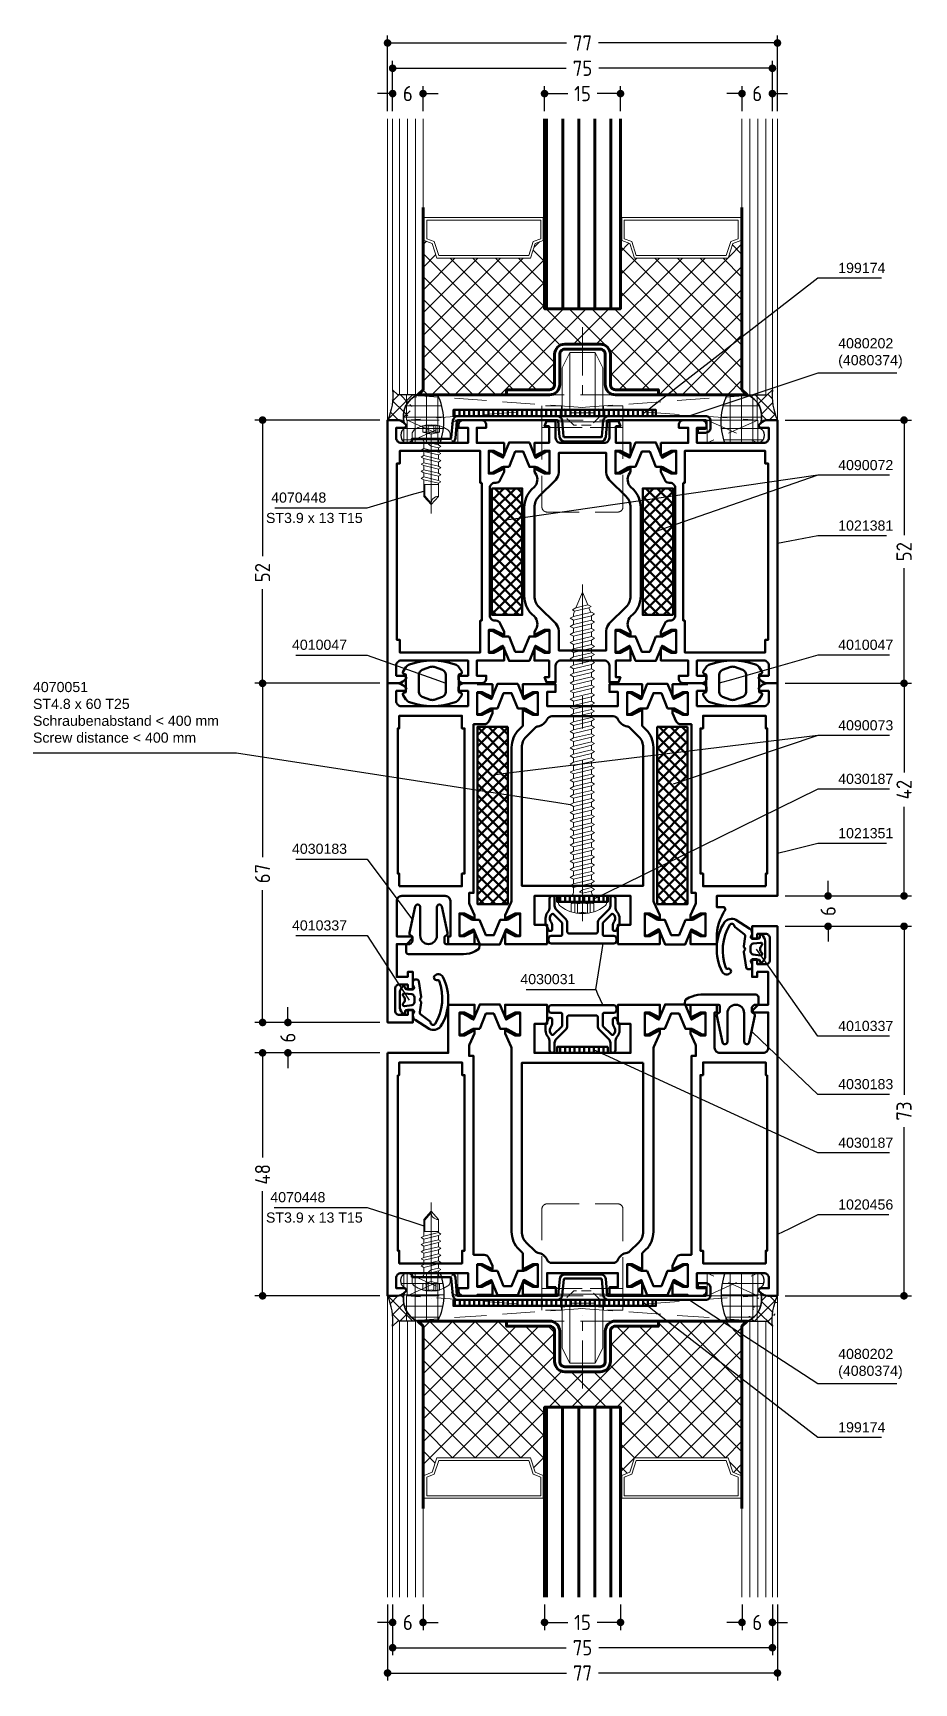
# Model space of a CAD drawing. Header units: millimetres. Extents: x 27 to 201, y 24 to 350.
import ezdxf
from ezdxf.enums import TextEntityAlignment as Align

# ---------------------------------------------------------------- set-up
doc = ezdxf.new("R2010")
doc.units = ezdxf.units.MM
doc.linetypes.add('CENTER', pattern=[50.8, 31.75, -6.35, 6.35, -6.35])
doc.linetypes.add('HIDDEN', pattern=[9.525, 6.35, -3.175])
for name, color, linetype, lineweight in [('AM_5', 3, 'Continuous', 25), ('AM_C', 50, 'Continuous', 50), ('AM_S', 80, 'Continuous', 50), ('Cent3', 70, 'CENTER', 18), ('Cent4', 10, 'CENTER', 13), ('CHide4', 10, 'HIDDEN', 13), ('Cont2', 2, 'Continuous', 25), ('Cont3', 70, 'Continuous', 18), ('Cont4', 10, 'Continuous', 13)]:
    doc.layers.add(name, color=color, linetype=linetype, lineweight=lineweight)
doc.layers.add('WBC-GER-ENG', color=7, linetype='Continuous')
doc.styles.add('HBS_DIMTEXTSTYLE', font='isocp.shx')
doc.styles.add('SWISSL', font='swissl.ttf')
doc.dimstyles.new('Konstruktionsschnitt 1-1', dxfattribs={"dimtxt": 3, "dimasz": 1.5, "dimexe": 1.5, "dimexo": 1.5, "dimgap": 1.5, "dimtad": 0, "dimdsep": 46, "dimtxsty": 'HBS_DIMTEXTSTYLE', "dimblk": 'PUNKT', "dimcen": 0, "dimclrd": 3, "dimclre": 3, "dimclrt": 2, "dimadec": 1, "dimazin": 2, "dimtfac": 0.7, "dimtofl": 0, "dimtmove": 0, "dimatfit": 3, "dimfxl": 0, "dimtolj": 1, "dimtzin": 0, "dimarcsym": 0})
doc.dimstyles.new('Konstruktionsschnitt 1-1$0', dxfattribs={"dimtxt": 3, "dimasz": 1.5, "dimexe": 1.5, "dimexo": 1.5, "dimgap": 1.5, "dimtad": 0, "dimdsep": 46, "dimtxsty": 'HBS_DIMTEXTSTYLE', "dimblk": 'PUNKT', "dimcen": 0, "dimclrd": 3, "dimclre": 3, "dimclrt": 2, "dimadec": 1, "dimazin": 2, "dimtfac": 0.7, "dimtofl": 0, "dimtmove": 0, "dimatfit": 3, "dimfxl": 0, "dimtolj": 1, "dimtzin": 0, "dimarcsym": 0})
pattern_1 = [(225, (232.32603, 587.95486), (0.1767767, -0.1767767), []), (315, (232.32603, 587.95486), (0.1767767, 0.1767767), [])]
pattern_2 = [(45, (-346.2723, 309.2042), (-1.3470384, 1.3470384), []), (135, (-346.2723, 309.2042), (-1.3470384, -1.3470384), [])]
pattern_3 = [(90, (-346.2723, 309.2042), (-2.2225, 6e-16), []), (180, (-346.2723, 309.2042), (-6e-16, -2.2225), [])]

msp = doc.modelspace()

# ---------------------------------------------------------------- blocks, each defined once
blk = doc.blocks.new('WS4070448')
at = {"layer": 'Cent3', "ltscale": 0.5}
blk.add_line((8.05, -14.4), (8.07, 4.66), dxfattribs=at)
at = {"layer": 'CHide4', "ltscale": 0.3}
for p, q in [((7.1, 1.69), (7.1, 3.08)), ((7.51, 1.69), (7.51, 2.97)), ((8.63, 1.69), (8.63, 2.97)), ((9.04, 1.69), (9.04, 3.08))]:
    blk.add_line(p, q, dxfattribs=at)
for points in [[(6.42, 2.92), (6.42, 1.69)], [(6.42, 1.69), (8.07, 1.25)], [(9.72, 1.69), (8.07, 1.25)], [(9.72, 2.92), (9.72, 1.69)]]:
    blk.add_lwpolyline(points, dxfattribs=at)
for centre, radius, start, end in [((6.48, 4.2), 1.28, 267.2848, 298.8872), ((6.76, 2.85), 1.21, 253.6643, 286.3357), ((8.07, 5.85), 2.94, 250.6988, 289.3012), ((8.07, 11.78), 10.13, 264.4948, 275.5052), ((9.66, 4.2), 1.28, 241.1128, 272.7152), ((9.38, 2.85), 1.21, 253.6643, 286.3357)]:
    blk.add_arc(centre, radius, start, end, dxfattribs=at)
at = {"layer": 'Cont4'}
for p, q in [((6.62, -8.64), (6.62, -11)), ((6.62, -8.64), (9.52, -8.64)), ((9.52, -11), (9.52, -8.64)), ((6.62, -11), (8.07, -12.64)), ((8.07, -12.64), (9.52, -11))]:
    blk.add_line(p, q, dxfattribs=at)
blk.add_lwpolyline([(11.39, 2.11, 0.314856), (4.74, 2.11, 0.244912), (4.32, 1.29), (4.32, 0.36), (11.82, 0.36), (11.82, 1.29, 0.244912), (11.39, 2.11, 0.138291)], format="xyb", dxfattribs=at)
for points in [[(6.12, -1.14), (6.62, -1.43), (8.07, -1.08), (8.57, -0.71), (8.07, -0.51), (6.62, -0.85)], [(6.12, -2.54), (6.62, -2.83), (9.52, -2.14), (10.02, -1.85), (9.52, -1.56), (6.62, -2.25)], [(6.12, -3.94), (6.62, -4.23), (9.52, -3.54), (10.02, -3.25), (9.52, -2.96), (6.62, -3.65)], [(6.12, -5.34), (6.62, -5.63), (9.52, -4.94), (10.02, -4.65), (9.52, -4.36), (6.62, -5.05)], [(6.12, -6.74), (6.62, -7.03), (9.52, -6.34), (10.02, -6.05), (9.52, -5.76), (6.62, -6.45)], [(6.12, -8.14), (6.62, -8.43), (9.52, -7.74), (10.02, -7.45), (9.52, -7.16), (6.62, -7.85)]]:
    blk.add_lwpolyline(points, close=True, dxfattribs=at)
for points in [[(6.62, -0.14), (6.62, -0.85)], [(6.62, -1.43), (6.62, -1.85)], [(6.62, -1.43), (6.62, -2.25)], [(6.62, -1.43), (6.62, -2.25)], [(6.62, -2.83), (6.62, -3.65)], [(9.52, -0.14), (9.52, -1.56)], [(9.52, -2.14), (9.52, -2.96)], [(6.62, -4.23), (6.62, -5.05)], [(6.62, -5.63), (6.62, -6.45)], [(9.52, -3.54), (9.52, -4.36)], [(9.52, -4.94), (9.52, -5.76)], [(9.52, -6.34), (9.52, -7.16)], [(6.62, -7.03), (6.62, -7.85)], [(6.62, -8.43), (6.62, -8.64)], [(9.27, -8.64), (9.27, -10.89), (8.1, -12.28)], [(9.52, -7.74), (9.52, -8.64)], [(9.52, -9.14), (9.52, -9.96)], [(6.62, -9.83), (6.62, -10.65)]]:
    blk.add_lwpolyline(points, dxfattribs=at)
for centre, radius, start, end in [((6.12, -0.14), 0.5, 0, 90), ((10.02, -0.14), 0.5, 90, 180), ((6.61, -12.47), 1.47, 353.4244, 89.6688)]:
    blk.add_arc(centre, radius, start, end, dxfattribs=at)
blk = doc.blocks.new('ESG 6_V')
at = {"layer": 'Cont3'}
h = blk.add_hatch(dxfattribs=at)
h.set_pattern_fill('LINE', color=256, scale=0.5, angle=90, style=0)
h.set_pattern_definition([(90, (-305.9269, -507.866), (-1.5875, 4e-16), [])])
h.paths.add_polyline_path([(3, 54.5), (3, 1), (2, 0), (-2, 0), (-3, 1), (-3, 54.5)])
blk.add_lwpolyline([(3, 54.5), (3, 1), (2, 0), (-2, 0), (-3, 1), (-3, 54.5)], dxfattribs=at)
blk = doc.blocks.new('AL_ABH_24')
at = {"layer": 'Cont4'}
h = blk.add_hatch(dxfattribs=at)
h.set_pattern_fill('ANSI37', color=256, scale=2, angle=-180, style=0)
h.set_pattern_definition(pattern_1)
h.paths.add_polyline_path([(-12, -4.5), (-11.75, -4.5), (-11.75, -0.5), (-12, -0.5)])
h = blk.add_hatch(dxfattribs=at)
h.set_pattern_fill('ANSI37', color=256, scale=2, angle=-180, style=0)
h.set_pattern_definition(pattern_1)
h.paths.add_polyline_path([(12, -0.5), (11.75, -0.5), (11.75, -4.5), (12, -4.5)])
at = {"layer": 'Cont3'}
for points in [[(11.75, -4.5), (11.75, 0), (-11.75, 0), (-11.75, -4.5), (-10.18, -5.13), (-9.25, -8), (9.25, -8), (10.18, -5.13)], [(11.25, -4.16), (11.25, -0.5), (-11.25, -0.5), (-11.25, -4.16), (-9.78, -4.75), (-8.89, -7.5), (8.89, -7.5), (9.78, -4.75)]]:
    blk.add_lwpolyline(points, close=True, dxfattribs=at)
at = {"layer": 'Cont4'}
for points in [[(-11.75, -0.5), (-11.75, -4.5), (-12, -4.5), (-12, -0.5)], [(11.75, -0.5), (11.75, -4.5), (12, -4.5), (12, -0.5)]]:
    blk.add_lwpolyline(points, close=True, dxfattribs=at)
blk = doc.blocks.new('PL30_Glas_76_SYM_NGFK')
at = {"layer": 'Cont3', "lineweight": 70}
h = blk.add_hatch(dxfattribs=at)
h.set_pattern_fill('LINE', color=256, angle=90, style=0)
h.set_pattern_definition([(90, (-271.427, -507.866), (-3.175, 2e-16), [])])
h.paths.add_polyline_path([(-7.5, 54.5), (-7.5, 17), (7.5, 17), (7.5, 54.5)])
at = {"layer": 'Cont4'}
h = blk.add_hatch(dxfattribs=at)
h.set_pattern_fill('ANSI37', color=256, scale=0.5, style=0)
h.set_pattern_definition([(45, (-338.955, -274.622), (2.245064, -2.245064), []), (315, (-338.955, -274.622), (-2.245064, -2.245064), [])])
h.paths.add_polyline_path([(-31.5, 30.5), (-31.25, 30.5), (-29.68, 29.87), (-28.75, 27), (-10.25, 27), (-9.32, 29.87), (-7.75, 30.5), (-7.5, 30.5), (-7.5, 17), (7.5, 17), (7.5, 30.5), (7.75, 30.5), (9.32, 29.87), (10.25, 27), (28.75, 27), (29.68, 29.87), (31.25, 30.5), (31.5, 30.5), (31.5, 1), (32.5, 0), (15, 0), (15, 1), (6.5, 1, -0.414214), (5.5, 2), (5.5, 8, 0.414214), (3.5, 10), (-3.5, 10, 0.414214), (-5.5, 8), (-5.5, 2, -0.414214), (-6.5, 1), (-15, 1), (-15, 0), (-32.5, 0), (-31.5, 1)])
at = {"layer": 'Cont3', "lineweight": 70}
for points in [[(-7.5, 54.5), (-7.5, 17), (7.5, 17), (7.5, 54.5)], [(-31.5, 37), (-31.5, 1), (-32.5, 0), (-15, 0)], [(15, 0), (32.5, 0), (31.5, 1), (31.5, 37)]]:
    blk.add_lwpolyline(points, dxfattribs=at)
blk.add_lwpolyline([(15, 0), (15, 1), (6.5, 1, -0.414214), (5.5, 2), (5.5, 8, 0.414214), (3.5, 10), (-3.5, 10, 0.414214), (-5.5, 8), (-5.5, 2, -0.414214), (-6.5, 1), (-15, 1), (-15, 0), (-6.5, 0, 0.414214), (-4.5, 2), (-4.5, 8, -0.414214), (-3.5, 9), (3.5, 9, -0.414214), (4.5, 8), (4.5, 2, 0.414214), (6.5, 0)], format="xyb", close=True, dxfattribs=at)
at = {"xscale": -1}
blk.add_blockref('ESG 6_V', (-34.5, 0), dxfattribs=at)
blk.add_blockref('ESG 6_V', (34.5, 0))
at = {"layer": 'Cont3', "lineweight": 70, "xscale": -1}
blk.add_blockref('AL_ABH_24', (-19.5, 35), dxfattribs=at)
at = {"layer": 'Cont3', "lineweight": 70}
blk.add_blockref('AL_ABH_24', (19.5, 35), dxfattribs=at)
blk = doc.blocks.new('PL_VERSCH_F_W1_VERD')
at = {"layer": 'Cent3', "ltscale": 0.3}
blk.add_line((-5, -1.15), (5, -1.15), dxfattribs=at)
blk.add_lwpolyline([(0, 17.5), (0, 2.99), (0, 2.99)], dxfattribs=at)
at = {"layer": 'CHide4', "ltscale": 0.5}
for points in [[(-8, 2), (-4.15, 2), (-4.15, 0), (-8, 0)], [(-8, 0), (8, 0), (8, -2.3), (-8, -2.3)], [(4.15, 2), (8, 2), (8, 0), (4.15, 0)]]:
    blk.add_lwpolyline(points, close=True, dxfattribs=at)
at = {"layer": 'CHide4', "ltscale": 0.3}
blk.add_lwpolyline([(3.55, 0), (-3.55, 0), (-1.7, -1.85), (1.7, -1.85)], close=True, dxfattribs=at)
at = {"layer": 'CHide4'}
blk.add_lwpolyline([(-8, -2.3), (8, -2.3), (8, -18, -0.414214), (7, -19), (-7, -19, -0.414214), (-8, -18)], format="xyb", close=True, dxfattribs=at)
at = {"layer": 'Cont3'}
for points in [[(-4, 0), (-2.5, 0), (-2.5, 12.5), (-4, 9.5)], [(-2.5, 12.5), (2.5, 12.5), (2.5, 0.63), (-2.5, 0.63)], [(4, 0), (2.5, 0), (2.5, 12.5), (4, 9.5)]]:
    blk.add_lwpolyline(points, close=True, dxfattribs=at)
blk = doc.blocks.new('PUNKT')
at = {"color": 0, "linetype": 'Continuous'}
blk.add_line((-0.5, 0), (-1, 0), dxfattribs=at)
at = {"color": 0, "linetype": 'Continuous', "const_width": 0.5}
blk.add_lwpolyline([(-0.25, 0, 1), (0.25, 0, 1)], format="xyb", close=True, dxfattribs=at)
blk = doc.blocks.new('*D33')
at = {"layer": 'AM_5', "color": 3, "lineweight": -2, "transparency": 16777216}
for p, q in [((175.72, 221.08), (200.72, 221.08)), ((199.22, 219.58), (199.22, 203.47)), ((199.22, 180.58), (199.22, 196.69)), ((175.72, 179.08), (200.72, 179.08))]:
    blk.add_line(p, q, dxfattribs=at)
at = {"layer": 'AM_5', "color": 3, "lineweight": -2, "transparency": 16777216, "xscale": 1.5, "yscale": 1.5, "zscale": 1.5}
for p, rotation in [((199.22, 221.08), 90), ((199.22, 179.08), 270)]:
    blk.add_blockref('PUNKT', p, dxfattribs=dict(at, rotation=rotation))
at = {"layer": 'AM_5', "color": 2, "transparency": 16777216, "insert": (199.22, 200.08), "char_height": 3, "attachment_point": 5, "rotation": 90, "style": 'HBS_DIMTEXTSTYLE'}
blk.add_mtext('\\A1;42', dxfattribs=at)
blk = doc.blocks.new('*D34')
at = {"layer": 'AM_5', "color": 3, "lineweight": -2, "transparency": 16777216}
for p, q in [((184.22, 180.58), (184.22, 182.08)), ((175.72, 179.08), (185.72, 179.08)), ((175.72, 173.08), (185.72, 173.08)), ((184.22, 171.58), (184.22, 170.08))]:
    blk.add_line(p, q, dxfattribs=at)
at = {"layer": 'AM_5', "color": 3, "lineweight": -2, "transparency": 16777216, "xscale": 1.5, "yscale": 1.5, "zscale": 1.5}
for p, rotation in [((184.22, 179.08), 270), ((184.22, 173.08), 90)]:
    blk.add_blockref('PUNKT', p, dxfattribs=dict(at, rotation=rotation))
at = {"layer": 'AM_5', "color": 2, "transparency": 16777216, "insert": (184.22, 176.08), "char_height": 3, "attachment_point": 5, "rotation": 90, "style": 'HBS_DIMTEXTSTYLE'}
blk.add_mtext('\\A1;6', dxfattribs=at)
blk = doc.blocks.new('*D35')
at = {"layer": 'AM_5', "color": 3, "lineweight": -2, "transparency": 16777216}
for p, q in [((175.72, 173.08), (200.72, 173.08)), ((199.22, 171.58), (199.22, 139.79)), ((199.22, 101.58), (199.22, 133.37)), ((175.72, 100.08), (200.72, 100.08))]:
    blk.add_line(p, q, dxfattribs=at)
at = {"layer": 'AM_5', "color": 3, "lineweight": -2, "transparency": 16777216, "xscale": 1.5, "yscale": 1.5, "zscale": 1.5}
for p, rotation in [((199.22, 173.08), 90), ((199.22, 100.08), 270)]:
    blk.add_blockref('PUNKT', p, dxfattribs=dict(at, rotation=rotation))
at = {"layer": 'AM_5', "color": 2, "transparency": 16777216, "insert": (199.22, 136.58), "char_height": 3, "attachment_point": 5, "rotation": 90, "style": 'HBS_DIMTEXTSTYLE'}
blk.add_mtext('\\A1;73', dxfattribs=at)
blk = doc.blocks.new('ws4070051')
at = {"layer": 'Cent4'}
blk.add_line((0, 5), (0, -61.5), dxfattribs=at)
at = {"layer": 'CHide4', "ltscale": 0.3}
for points in [[(-1.5, 3.34), (-1.5, 1.44)], [(-1, 3.43), (-1, 1.5)], [(1, 3.43), (1, 1.5)], [(1.5, 3.34), (1.5, 1.44)], [(-2.25, 3.14), (-2.25, 1.5)], [(-2.25, 1.5), (0, 0.9)], [(2.25, 1.5), (0, 0.9)], [(2.25, 3.14), (2.25, 1.5)]]:
    blk.add_lwpolyline(points, dxfattribs=at)
for centre, radius, start, end in [((0, 6.79), 3.5, 253.4149, 286.5851), ((-1.62, 4.82), 3.38, 259.3357, 280.6643), ((0, 9.6), 8.16, 262.9585, 277.0415), ((1.62, 4.82), 3.38, 259.3357, 280.6643)]:
    blk.add_arc(centre, radius, start, end, dxfattribs=at)
at = {"layer": 'Cont4'}
blk.add_line((-1.79, -0.7), (-1.79, -0.95), dxfattribs=at)
blk.add_lwpolyline([(0, 3.5, -0.163834), (4.35, 2.03, -0.234469), (4.75, 1.24), (4.75, 0), (-4.75, 0), (-4.75, 1.24, -0.234469), (-4.35, 2.03, -0.163834)], format="xyb", close=True, dxfattribs=at)
for points in [[(0, -0.52), (-1.79, -0.95), (-2.4, -1.3), (-1.79, -1.65), (0, -1.23), (0.61, -0.77), (0, -0.52)], [(-1.79, -1.65), (-1.79, -2.55)], [(-1.79, -1.65), (-1.79, -2.35)], [(-1.79, -3.25), (-1.79, -3.95)], [(-1.79, -3.25), (-1.79, -4.15)], [(1.79, -0.7), (1.79, -1.69)], [(1.79, -2.41), (1.79, -3.29)], [(-1.79, -4.85), (-1.79, -5.55)], [(-1.79, -4.85), (-1.79, -5.75)], [(-1.79, -6.45), (-1.79, -7.15)], [(-1.79, -6.45), (-1.79, -7.35)], [(1.79, -4.01), (1.79, -4.89)], [(1.79, -5.61), (1.79, -6.49)], [(-1.79, -8.05), (-1.79, -8.75)], [(-1.79, -8.05), (-1.79, -8.95)], [(-1.79, -9.65), (-1.79, -10.35)], [(-1.79, -9.65), (-1.79, -10.55)], [(1.79, -7.21), (1.79, -8.09)], [(1.79, -8.81), (1.79, -9.69)], [(-1.79, -11.25), (-1.79, -11.95)], [(-1.79, -11.25), (-1.79, -12.15)], [(-1.79, -12.85), (-1.79, -13.55)], [(-1.79, -12.85), (-1.79, -13.75)], [(1.79, -10.41), (1.79, -11.29)], [(1.79, -12.01), (1.79, -12.89)], [(-1.79, -14.45), (-1.79, -15.15)], [(-1.79, -14.45), (-1.79, -15.35)], [(-1.79, -16.05), (-1.79, -16.75)], [(-1.79, -16.05), (-1.79, -16.95)], [(1.79, -13.61), (1.79, -14.49)], [(1.79, -15.21), (1.79, -16.09)], [(-1.79, -17.65), (-1.79, -18.35)], [(-1.79, -17.65), (-1.79, -18.55)], [(-1.79, -19.25), (-1.79, -19.95)], [(-1.79, -19.25), (-1.79, -20.15)], [(1.79, -16.81), (1.79, -17.69)], [(1.79, -18.41), (1.79, -19.29)], [(-1.79, -20.85), (-1.79, -21.55)], [(-1.79, -20.85), (-1.79, -21.75)], [(-1.79, -22.45), (-1.79, -23.15)], [(-1.79, -22.45), (-1.79, -23.35)], [(1.79, -20.01), (1.79, -20.89)], [(1.79, -21.61), (1.79, -22.49)], [(-1.79, -24.05), (-1.79, -24.75)], [(-1.79, -24.05), (-1.79, -24.95)], [(-1.79, -25.65), (-1.79, -26.35)], [(-1.79, -25.65), (-1.79, -26.55)], [(1.79, -23.21), (1.79, -24.09)], [(1.79, -24.81), (1.79, -25.69)], [(-1.79, -27.25), (-1.79, -27.95)], [(-1.79, -27.25), (-1.79, -28.15)], [(-1.79, -28.85), (-1.79, -29.55)], [(-1.79, -28.85), (-1.79, -29.75)], [(1.79, -26.41), (1.79, -27.29)], [(1.79, -28.01), (1.79, -28.89)], [(-1.79, -30.45), (-1.79, -31.35)], [(-1.79, -30.45), (-1.79, -31.15)], [(-1.79, -32.05), (-1.79, -32.95)], [(1.79, -29.61), (1.79, -30.49)], [(1.79, -31.21), (1.79, -32.09)], [(-1.79, -33.65), (-1.79, -34.55)], [(-1.79, -35.25), (-1.79, -36.15)], [(1.79, -32.81), (1.79, -33.69)], [(1.79, -34.41), (1.79, -35.29)], [(-1.79, -36.85), (-1.79, -37.75)], [(-1.79, -38.45), (-1.79, -39.35)], [(1.79, -36.01), (1.79, -36.89)], [(1.79, -37.61), (1.79, -38.49)], [(-1.79, -40.05), (-1.79, -40.95)], [(-1.79, -41.65), (-1.79, -42.55)], [(1.79, -39.21), (1.79, -40.09)], [(1.79, -40.81), (1.79, -41.69)], [(-1.79, -43.25), (-1.79, -44.15)], [(-1.79, -44.85), (-1.79, -45.75)], [(1.79, -42.41), (1.79, -43.29)], [(1.79, -44.01), (1.79, -44.89)], [(1.79, -45.61), (1.79, -46.49)], [(-1.79, -46.45), (-1.79, -47.35)], [(-1.79, -48.05), (-1.79, -48.95)], [(1.79, -47.21), (1.79, -48.09)], [(1.79, -48.81), (1.79, -49.69)], [(-1.79, -49.65), (-1.79, -50.55)], [(-1.79, -51.25), (-1.79, -52.15)], [(1.79, -50.41), (1.79, -51.29)], [(1.79, -52.01), (1.79, -52.89)], [(-1.79, -52.85), (-1.79, -53.75)], [(-1.79, -54.45), (-1.79, -55.35)], [(1.79, -53.61), (1.79, -54.49)], [(1.79, -55.21), (1.79, -55.68)], [(-1.28, -56.91), (-1.65, -56.02)], [(1.29, -56.88), (0, -60), (-1.02, -57.53)], [(1.79, -55.68), (1.55, -56.27)]]:
    blk.add_lwpolyline(points, dxfattribs=at)
for points in [[(1.79, -2.41), (2.41, -2.05), (1.79, -1.69), (-1.79, -2.55), (-2.4, -2.9), (-1.79, -3.25)], [(1.79, -4.01), (2.41, -3.65), (1.79, -3.29), (-1.79, -4.15), (-2.4, -4.5), (-1.79, -4.85)], [(1.79, -5.61), (2.41, -5.25), (1.79, -4.89), (-1.79, -5.75), (-2.4, -6.1), (-1.79, -6.45)], [(1.79, -7.21), (2.41, -6.85), (1.79, -6.49), (-1.79, -7.35), (-2.4, -7.7), (-1.79, -8.05)], [(1.79, -8.81), (2.41, -8.45), (1.79, -8.09), (-1.79, -8.95), (-2.4, -9.3), (-1.79, -9.65)], [(1.79, -10.41), (2.41, -10.05), (1.79, -9.69), (-1.79, -10.55), (-2.4, -10.9), (-1.79, -11.25)], [(1.79, -12.01), (2.41, -11.65), (1.79, -11.29), (-1.79, -12.15), (-2.4, -12.5), (-1.79, -12.85)], [(1.79, -13.61), (2.41, -13.25), (1.79, -12.89), (-1.79, -13.75), (-2.4, -14.1), (-1.79, -14.45)], [(1.79, -15.21), (2.41, -14.85), (1.79, -14.49), (-1.79, -15.35), (-2.4, -15.7), (-1.79, -16.05)], [(1.79, -16.81), (2.41, -16.45), (1.79, -16.09), (-1.79, -16.95), (-2.4, -17.3), (-1.79, -17.65)], [(1.79, -18.41), (2.41, -18.05), (1.79, -17.69), (-1.79, -18.55), (-2.4, -18.9), (-1.79, -19.25)], [(1.79, -20.01), (2.41, -19.65), (1.79, -19.29), (-1.79, -20.15), (-2.4, -20.5), (-1.79, -20.85)], [(1.79, -21.61), (2.41, -21.25), (1.79, -20.89), (-1.79, -21.75), (-2.4, -22.1), (-1.79, -22.45)], [(1.79, -23.21), (2.41, -22.85), (1.79, -22.49), (-1.79, -23.35), (-2.4, -23.7), (-1.79, -24.05)], [(1.79, -24.81), (2.41, -24.45), (1.79, -24.09), (-1.79, -24.95), (-2.4, -25.3), (-1.79, -25.65)], [(1.79, -26.41), (2.41, -26.05), (1.79, -25.69), (-1.79, -26.55), (-2.4, -26.9), (-1.79, -27.25)], [(1.79, -28.01), (2.41, -27.65), (1.79, -27.29), (-1.79, -28.15), (-2.4, -28.5), (-1.79, -28.85)], [(1.79, -29.61), (2.41, -29.25), (1.79, -28.89), (-1.79, -29.75), (-2.4, -30.1), (-1.79, -30.45)], [(1.79, -31.21), (2.41, -30.85), (1.79, -30.49), (-1.79, -31.35), (-2.4, -31.7), (-1.79, -32.05)], [(1.79, -32.81), (2.41, -32.45), (1.79, -32.09), (-1.79, -32.95), (-2.4, -33.3), (-1.79, -33.65)], [(1.79, -34.41), (2.41, -34.05), (1.79, -33.69), (-1.79, -34.55), (-2.4, -34.9), (-1.79, -35.25)], [(1.79, -36.01), (2.41, -35.65), (1.79, -35.29), (-1.79, -36.15), (-2.4, -36.5), (-1.79, -36.85)], [(1.79, -37.61), (2.41, -37.25), (1.79, -36.89), (-1.79, -37.75), (-2.4, -38.1), (-1.79, -38.45)], [(1.79, -39.21), (2.41, -38.85), (1.79, -38.49), (-1.79, -39.35), (-2.4, -39.7), (-1.79, -40.05)], [(1.79, -40.81), (2.41, -40.45), (1.79, -40.09), (-1.79, -40.95), (-2.4, -41.3), (-1.79, -41.65)], [(1.79, -42.41), (2.41, -42.05), (1.79, -41.69), (-1.79, -42.55), (-2.4, -42.9), (-1.79, -43.25)], [(1.79, -44.01), (2.41, -43.65), (1.79, -43.29), (-1.79, -44.15), (-2.4, -44.5), (-1.79, -44.85)], [(1.79, -45.61), (2.41, -45.25), (1.79, -44.89), (-1.79, -45.75), (-2.4, -46.1), (-1.79, -46.45)], [(1.79, -47.21), (2.41, -46.85), (1.79, -46.49), (-1.79, -47.35), (-2.4, -47.7), (-1.79, -48.05)], [(1.79, -48.81), (2.41, -48.45), (1.79, -48.09), (-1.79, -48.95), (-2.4, -49.3), (-1.79, -49.65)], [(1.79, -50.41), (2.41, -50.05), (1.79, -49.69), (-1.79, -50.55), (-2.4, -50.9), (-1.79, -51.25)], [(1.79, -52.01), (2.41, -51.65), (1.79, -51.29), (-1.79, -52.15), (-2.4, -52.5), (-1.79, -52.85)], [(1.79, -53.61), (2.41, -53.25), (1.79, -52.89), (-1.79, -53.75), (-2.4, -54.1), (-1.79, -54.45)], [(1.79, -55.21), (2.41, -54.85), (1.79, -54.49), (-1.79, -55.35), (-2.4, -55.7), (-1.79, -56.05)], [(1.55, -56.27), (1.97, -56.55), (1.29, -56.88), (-1.02, -57.53), (-1.7, -57.2), (-1.28, -56.91)]]:
    blk.add_lwpolyline(points, close=True, dxfattribs=at)
for centre, start, end in [((-2.49, -0.7), 0, 90), ((2.49, -0.7), 90, 180)]:
    blk.add_arc(centre, 0.7, start, end, dxfattribs=at)
blk = doc.blocks.new('*D65')
at = {"layer": 'AM_5', "color": 3, "lineweight": -2, "transparency": 16777216}
for p, q in [((97.22, 334.08), (97.22, 349.08)), ((174.22, 334.08), (174.22, 349.08)), ((98.72, 347.58), (132.57, 347.58)), ((172.72, 347.58), (138.87, 347.58))]:
    blk.add_line(p, q, dxfattribs=at)
at = {"layer": 'AM_5', "color": 3, "lineweight": -2, "transparency": 16777216, "xscale": 1.5, "yscale": 1.5, "zscale": 1.5, "rotation": 180}
blk.add_blockref('PUNKT', (97.22, 347.58), dxfattribs=at)
at = {"layer": 'AM_5', "color": 3, "lineweight": -2, "transparency": 16777216, "xscale": 1.5, "yscale": 1.5, "zscale": 1.5}
blk.add_blockref('PUNKT', (174.22, 347.58), dxfattribs=at)
at = {"layer": 'AM_5', "color": 2, "transparency": 16777216, "insert": (135.72, 347.58), "char_height": 3, "attachment_point": 5, "style": 'HBS_DIMTEXTSTYLE'}
blk.add_mtext('\\A1;77', dxfattribs=at)
blk = doc.blocks.new('*D67')
at = {"layer": 'AM_5', "color": 3, "lineweight": -2, "transparency": 16777216}
for p, q in [((128.22, 334.08), (128.22, 339.08)), ((143.22, 334.08), (143.22, 339.08)), ((129.72, 337.58), (132.8, 337.58)), ((141.72, 337.58), (138.63, 337.58))]:
    blk.add_line(p, q, dxfattribs=at)
at = {"layer": 'AM_5', "color": 3, "lineweight": -2, "transparency": 16777216, "xscale": 1.5, "yscale": 1.5, "zscale": 1.5, "rotation": 180}
blk.add_blockref('PUNKT', (128.22, 337.58), dxfattribs=at)
at = {"layer": 'AM_5', "color": 3, "lineweight": -2, "transparency": 16777216, "xscale": 1.5, "yscale": 1.5, "zscale": 1.5}
blk.add_blockref('PUNKT', (143.22, 337.58), dxfattribs=at)
at = {"layer": 'AM_5', "color": 2, "transparency": 16777216, "insert": (135.72, 337.58), "char_height": 3, "attachment_point": 5, "style": 'HBS_DIMTEXTSTYLE'}
blk.add_mtext('\\A1;15', dxfattribs=at)
blk = doc.blocks.new('*D68')
at = {"layer": 'AM_5', "color": 3, "lineweight": -2, "transparency": 16777216}
for p, q in [((98.22, 334.08), (98.22, 339.08)), ((104.22, 334.08), (104.22, 339.08)), ((96.72, 337.58), (95.22, 337.58)), ((105.72, 337.58), (107.22, 337.58))]:
    blk.add_line(p, q, dxfattribs=at)
at = {"layer": 'AM_5', "color": 3, "lineweight": -2, "transparency": 16777216, "xscale": 1.5, "yscale": 1.5, "zscale": 1.5}
blk.add_blockref('PUNKT', (98.22, 337.58), dxfattribs=at)
at = {"layer": 'AM_5', "color": 3, "lineweight": -2, "transparency": 16777216, "xscale": 1.5, "yscale": 1.5, "zscale": 1.5, "rotation": 180}
blk.add_blockref('PUNKT', (104.22, 337.58), dxfattribs=at)
at = {"layer": 'AM_5', "color": 2, "transparency": 16777216, "insert": (101.22, 337.58), "char_height": 3, "attachment_point": 5, "style": 'HBS_DIMTEXTSTYLE'}
blk.add_mtext('\\A1;6', dxfattribs=at)
blk = doc.blocks.new('*D66')
at = {"layer": 'AM_5', "color": 3, "lineweight": -2, "transparency": 16777216}
for p, q in [((167.22, 334.08), (167.22, 339.08)), ((173.22, 334.08), (173.22, 339.08)), ((165.72, 337.58), (164.22, 337.58)), ((174.72, 337.58), (176.22, 337.58))]:
    blk.add_line(p, q, dxfattribs=at)
at = {"layer": 'AM_5', "color": 3, "lineweight": -2, "transparency": 16777216, "xscale": 1.5, "yscale": 1.5, "zscale": 1.5}
blk.add_blockref('PUNKT', (167.22, 337.58), dxfattribs=at)
at = {"layer": 'AM_5', "color": 3, "lineweight": -2, "transparency": 16777216, "xscale": 1.5, "yscale": 1.5, "zscale": 1.5, "rotation": 180}
blk.add_blockref('PUNKT', (173.22, 337.58), dxfattribs=at)
at = {"layer": 'AM_5', "color": 2, "transparency": 16777216, "insert": (170.22, 337.58), "char_height": 3, "attachment_point": 5, "style": 'HBS_DIMTEXTSTYLE'}
blk.add_mtext('\\A1;6', dxfattribs=at)
blk = doc.blocks.new('*D69')
at = {"layer": 'AM_5', "color": 3, "lineweight": -2, "transparency": 16777216}
for p, q in [((175.72, 273.08), (200.72, 273.08)), ((199.22, 271.58), (199.22, 250.32)), ((199.22, 222.58), (199.22, 243.84)), ((175.72, 221.08), (200.72, 221.08))]:
    blk.add_line(p, q, dxfattribs=at)
at = {"layer": 'AM_5', "color": 3, "lineweight": -2, "transparency": 16777216, "xscale": 1.5, "yscale": 1.5, "zscale": 1.5}
for p, rotation in [((199.22, 273.08), 90), ((199.22, 221.08), 270)]:
    blk.add_blockref('PUNKT', p, dxfattribs=dict(at, rotation=rotation))
at = {"layer": 'AM_5', "color": 2, "transparency": 16777216, "insert": (199.22, 247.08), "char_height": 3, "attachment_point": 5, "rotation": 90, "style": 'HBS_DIMTEXTSTYLE'}
blk.add_mtext('\\A1;52', dxfattribs=at)
blk = doc.blocks.new('*D70')
at = {"layer": 'AM_5', "color": 3, "lineweight": -2, "transparency": 16777216}
for p, q in [((95.72, 148.08), (71.03, 148.08)), ((72.53, 146.58), (72.53, 127.38)), ((72.53, 101.58), (72.53, 120.78)), ((95.72, 100.08), (71.03, 100.08))]:
    blk.add_line(p, q, dxfattribs=at)
at = {"layer": 'AM_5', "color": 3, "lineweight": -2, "transparency": 16777216, "xscale": 1.5, "yscale": 1.5, "zscale": 1.5}
for p, rotation in [((72.53, 148.08), 90), ((72.53, 100.08), 270)]:
    blk.add_blockref('PUNKT', p, dxfattribs=dict(at, rotation=rotation))
at = {"layer": 'AM_5', "color": 2, "transparency": 16777216, "insert": (72.53, 124.08), "char_height": 3, "attachment_point": 5, "rotation": 90, "style": 'HBS_DIMTEXTSTYLE'}
blk.add_mtext('\\A1;48', dxfattribs=at)
blk = doc.blocks.new('*D71')
at = {"layer": 'AM_5', "color": 3, "lineweight": -2, "transparency": 16777216}
for p, q in [((77.53, 155.58), (77.53, 157.08)), ((95.72, 154.08), (76.03, 154.08)), ((95.72, 148.08), (76.03, 148.08)), ((77.53, 146.58), (77.53, 145.08))]:
    blk.add_line(p, q, dxfattribs=at)
at = {"layer": 'AM_5', "color": 3, "lineweight": -2, "transparency": 16777216, "xscale": 1.5, "yscale": 1.5, "zscale": 1.5}
for p, rotation in [((77.53, 154.08), 270), ((77.53, 148.08), 90)]:
    blk.add_blockref('PUNKT', p, dxfattribs=dict(at, rotation=rotation))
at = {"layer": 'AM_5', "color": 2, "transparency": 16777216, "insert": (77.53, 151.08), "char_height": 3, "attachment_point": 5, "rotation": 90, "style": 'HBS_DIMTEXTSTYLE'}
blk.add_mtext('\\A1;6', dxfattribs=at)
blk = doc.blocks.new('*D72')
at = {"layer": 'AM_5', "color": 3, "lineweight": -2, "transparency": 16777216}
for p, q in [((95.72, 273.08), (71.03, 273.08)), ((72.53, 271.58), (72.53, 246.18)), ((72.53, 222.58), (72.53, 239.7)), ((95.72, 221.08), (71.03, 221.08))]:
    blk.add_line(p, q, dxfattribs=at)
at = {"layer": 'AM_5', "color": 3, "lineweight": -2, "transparency": 16777216, "xscale": 1.5, "yscale": 1.5, "zscale": 1.5}
for p, rotation in [((72.53, 273.08), 90), ((72.53, 221.08), 270)]:
    blk.add_blockref('PUNKT', p, dxfattribs=dict(at, rotation=rotation))
at = {"layer": 'AM_5', "color": 2, "transparency": 16777216, "insert": (72.53, 242.94), "char_height": 3, "attachment_point": 5, "rotation": 90, "style": 'HBS_DIMTEXTSTYLE'}
blk.add_mtext('\\A1;52', dxfattribs=at)
blk = doc.blocks.new('*D73')
at = {"layer": 'AM_5', "color": 3, "lineweight": -2, "transparency": 16777216}
for p, q in [((95.72, 221.08), (71.03, 221.08)), ((72.53, 219.58), (72.53, 186.73)), ((72.53, 155.58), (72.53, 180.25)), ((95.72, 154.08), (71.03, 154.08))]:
    blk.add_line(p, q, dxfattribs=at)
at = {"layer": 'AM_5', "color": 3, "lineweight": -2, "transparency": 16777216, "xscale": 1.5, "yscale": 1.5, "zscale": 1.5}
for p, rotation in [((72.53, 221.08), 90), ((72.53, 154.08), 270)]:
    blk.add_blockref('PUNKT', p, dxfattribs=dict(at, rotation=rotation))
at = {"layer": 'AM_5', "color": 2, "transparency": 16777216, "insert": (72.53, 183.49), "char_height": 3, "attachment_point": 5, "rotation": 90, "style": 'HBS_DIMTEXTSTYLE'}
blk.add_mtext('\\A1;67', dxfattribs=at)
blk = doc.blocks.new('*D74')
at = {"layer": 'AM_5', "color": 3, "lineweight": -2, "transparency": 16777216}
for p, q in [((97.22, 39.08), (97.22, 24.06)), ((174.22, 39.08), (174.22, 24.06)), ((98.72, 25.56), (132.57, 25.56)), ((172.72, 25.56), (138.87, 25.56))]:
    blk.add_line(p, q, dxfattribs=at)
at = {"layer": 'AM_5', "color": 3, "lineweight": -2, "transparency": 16777216, "xscale": 1.5, "yscale": 1.5, "zscale": 1.5, "rotation": 180}
blk.add_blockref('PUNKT', (97.22, 25.56), dxfattribs=at)
at = {"layer": 'AM_5', "color": 3, "lineweight": -2, "transparency": 16777216, "xscale": 1.5, "yscale": 1.5, "zscale": 1.5}
blk.add_blockref('PUNKT', (174.22, 25.56), dxfattribs=at)
at = {"layer": 'AM_5', "color": 2, "transparency": 16777216, "insert": (135.72, 25.56), "char_height": 3, "attachment_point": 5, "style": 'HBS_DIMTEXTSTYLE'}
blk.add_mtext('\\A1;77', dxfattribs=at)
blk = doc.blocks.new('*D75')
at = {"layer": 'AM_5', "color": 3, "lineweight": -2, "transparency": 16777216}
for p, q in [((128.22, 39.08), (128.22, 34.06)), ((143.22, 39.08), (143.22, 34.06)), ((129.72, 35.56), (132.8, 35.56)), ((141.72, 35.56), (138.63, 35.56))]:
    blk.add_line(p, q, dxfattribs=at)
at = {"layer": 'AM_5', "color": 3, "lineweight": -2, "transparency": 16777216, "xscale": 1.5, "yscale": 1.5, "zscale": 1.5, "rotation": 180}
blk.add_blockref('PUNKT', (128.22, 35.56), dxfattribs=at)
at = {"layer": 'AM_5', "color": 3, "lineweight": -2, "transparency": 16777216, "xscale": 1.5, "yscale": 1.5, "zscale": 1.5}
blk.add_blockref('PUNKT', (143.22, 35.56), dxfattribs=at)
at = {"layer": 'AM_5', "color": 2, "transparency": 16777216, "insert": (135.72, 35.56), "char_height": 3, "attachment_point": 5, "style": 'HBS_DIMTEXTSTYLE'}
blk.add_mtext('\\A1;15', dxfattribs=at)
blk = doc.blocks.new('*D76')
at = {"layer": 'AM_5', "color": 3, "lineweight": -2, "transparency": 16777216}
for p, q in [((98.22, 39.08), (98.22, 34.06)), ((104.22, 39.08), (104.22, 34.06)), ((96.72, 35.56), (95.22, 35.56)), ((105.72, 35.56), (107.22, 35.56))]:
    blk.add_line(p, q, dxfattribs=at)
at = {"layer": 'AM_5', "color": 3, "lineweight": -2, "transparency": 16777216, "xscale": 1.5, "yscale": 1.5, "zscale": 1.5}
blk.add_blockref('PUNKT', (98.22, 35.56), dxfattribs=at)
at = {"layer": 'AM_5', "color": 3, "lineweight": -2, "transparency": 16777216, "xscale": 1.5, "yscale": 1.5, "zscale": 1.5, "rotation": 180}
blk.add_blockref('PUNKT', (104.22, 35.56), dxfattribs=at)
at = {"layer": 'AM_5', "color": 2, "transparency": 16777216, "insert": (101.22, 35.56), "char_height": 3, "attachment_point": 5, "style": 'HBS_DIMTEXTSTYLE'}
blk.add_mtext('\\A1;6', dxfattribs=at)
blk = doc.blocks.new('*D77')
at = {"layer": 'AM_5', "color": 3, "lineweight": -2, "transparency": 16777216}
for p, q in [((167.22, 39.08), (167.22, 34.06)), ((173.22, 39.08), (173.22, 34.06)), ((165.72, 35.56), (164.22, 35.56)), ((174.72, 35.56), (176.22, 35.56))]:
    blk.add_line(p, q, dxfattribs=at)
at = {"layer": 'AM_5', "color": 3, "lineweight": -2, "transparency": 16777216, "xscale": 1.5, "yscale": 1.5, "zscale": 1.5}
blk.add_blockref('PUNKT', (167.22, 35.56), dxfattribs=at)
at = {"layer": 'AM_5', "color": 3, "lineweight": -2, "transparency": 16777216, "xscale": 1.5, "yscale": 1.5, "zscale": 1.5, "rotation": 180}
blk.add_blockref('PUNKT', (173.22, 35.56), dxfattribs=at)
at = {"layer": 'AM_5', "color": 2, "transparency": 16777216, "insert": (170.22, 35.56), "char_height": 3, "attachment_point": 5, "style": 'HBS_DIMTEXTSTYLE'}
blk.add_mtext('\\A1;6', dxfattribs=at)
blk = doc.blocks.new('*S375')
at = {"layer": 'AM_5', "color": 3}
for p, q in [((182.22, 301.12), (149.89, 276)), ((194.74, 301.12), (182.22, 301.12))]:
    blk.add_line(p, q, dxfattribs=at)
at = {"layer": 'AM_5', "color": 3, "linetype": 'Continuous'}
blk.add_line((149.89, 276), (147.92, 274.47), dxfattribs=at)
at = {"layer": 'AM_5', "color": 2, "insert": (186.22, 302.12), "char_height": 2, "attachment_point": 7, "style": 'SWISSL'}
blk.add_mtext('199174', dxfattribs=at)
blk = doc.blocks.new('*S376')
at = {"layer": 'AM_5', "color": 3}
for p, q in [((182.22, 282.32), (159.09, 274.67)), ((197.81, 282.32), (182.22, 282.32))]:
    blk.add_line(p, q, dxfattribs=at)
at = {"layer": 'AM_5', "color": 3, "linetype": 'Continuous'}
blk.add_line((159.09, 274.67), (156.71, 273.88), dxfattribs=at)
at = {"layer": 'AM_5', "color": 2, "insert": (186.22, 283.32), "char_height": 2, "attachment_point": 7, "style": 'SWISSL'}
blk.add_mtext('4080202\\P(4080374)', dxfattribs=at)
blk = doc.blocks.new('*S377')
at = {"layer": 'AM_5', "color": 3}
for p, q in [((182.22, 262.17), (123.56, 253.71)), ((182.22, 262.17), (152.61, 251.91)), ((196.35, 262.17), (182.22, 262.17))]:
    blk.add_line(p, q, dxfattribs=at)
at = {"layer": 'AM_5', "color": 3, "linetype": 'Continuous'}
for p, q in [((123.56, 253.71), (121.08, 253.35)), ((152.61, 251.91), (150.25, 251.09))]:
    blk.add_line(p, q, dxfattribs=at)
at = {"layer": 'AM_5', "color": 2, "insert": (186.22, 263.17), "char_height": 2, "attachment_point": 7, "style": 'SWISSL'}
blk.add_mtext('4090072', dxfattribs=at)
blk = doc.blocks.new('*S378')
at = {"layer": 'AM_5', "color": 3, "linetype": 'Continuous'}
blk.add_line((176.67, 249.15), (174.22, 248.68), dxfattribs=at)
at = {"layer": 'AM_5', "color": 3}
for p, q in [((182.22, 250.22), (176.67, 249.15)), ((195.76, 250.22), (182.22, 250.22))]:
    blk.add_line(p, q, dxfattribs=at)
at = {"layer": 'AM_5', "color": 2, "insert": (186.22, 251.22), "char_height": 2, "attachment_point": 7, "style": 'SWISSL'}
blk.add_mtext('1021381', dxfattribs=at)
blk = doc.blocks.new('*S379')
at = {"layer": 'WBC-GER-ENG', "color": 3}
for p, q in [((27.19, 207.32), (67.37, 207.32)), ((67.37, 207.32), (130.84, 197.51))]:
    blk.add_line(p, q, dxfattribs=at)
at = {"layer": 'WBC-GER-ENG', "color": 3, "linetype": 'Continuous'}
blk.add_line((130.84, 197.51), (133.31, 197.13), dxfattribs=at)
at = {"layer": 'WBC-GER-ENG', "color": 2, "insert": (27.19, 209.32), "char_height": 2, "attachment_point": 7, "style": 'SWISSL'}
blk.add_mtext('4070051\\PST4.8 x 60 T25\\PSchraubenabstand < 400 mm\\PScrew distance < 400 mm', dxfattribs=at)
blk = doc.blocks.new('*S380')
at = {"layer": 'AM_5', "color": 3}
for p, q in [((93.22, 255.75), (101.97, 258.35)), ((74.96, 255.75), (93.22, 255.75))]:
    blk.add_line(p, q, dxfattribs=at)
at = {"layer": 'AM_5', "color": 3, "linetype": 'Continuous'}
blk.add_line((101.97, 258.35), (104.36, 259.06), dxfattribs=at)
at = {"layer": 'AM_5', "color": 2, "insert": (85.11, 256.75), "char_height": 2, "attachment_point": 9, "style": 'SWISSL'}
blk.add_mtext('4070448', dxfattribs=at)
blk = doc.blocks.new('ZAHL rechts')
at = {"layer": 'AM_5', "color": 2, "style": 'SWISSL'}
blk.add_attdef('XXX', text='', height=1.5, dxfattribs=at).set_placement((-1.95, -2.5), align=Align.RIGHT)
blk = doc.blocks.new('*S381')
at = {"layer": 'AM_5', "color": 3}
for p, q in [((79.07, 226.67), (93.22, 226.67)), ((93.22, 226.67), (106.36, 221.95))]:
    blk.add_line(p, q, dxfattribs=at)
at = {"layer": 'AM_5', "color": 3, "linetype": 'Continuous'}
blk.add_line((106.36, 221.95), (108.72, 221.11), dxfattribs=at)
at = {"layer": 'AM_5', "color": 2, "insert": (89.22, 227.67), "char_height": 2, "attachment_point": 9, "style": 'SWISSL'}
blk.add_mtext('4010047', dxfattribs=at)
blk = doc.blocks.new('*S382')
at = {"layer": 'AM_5', "color": 3}
for p, q in [((182.22, 226.67), (165.12, 221.79)), ((196.37, 226.67), (182.22, 226.67))]:
    blk.add_line(p, q, dxfattribs=at)
at = {"layer": 'AM_5', "color": 3, "linetype": 'Continuous'}
blk.add_line((165.12, 221.79), (162.72, 221.11), dxfattribs=at)
at = {"layer": 'AM_5', "color": 2, "insert": (186.22, 227.67), "char_height": 2, "attachment_point": 7, "style": 'SWISSL'}
blk.add_mtext('4010047', dxfattribs=at)
blk = doc.blocks.new('*S383')
at = {"layer": 'AM_5', "color": 3}
for p, q in [((182.22, 210.76), (121.02, 203.31)), ((182.22, 210.76), (155.97, 201.94)), ((196.35, 210.76), (182.22, 210.76))]:
    blk.add_line(p, q, dxfattribs=at)
at = {"layer": 'AM_5', "color": 3, "linetype": 'Continuous'}
for p, q in [((121.02, 203.31), (118.54, 203.01)), ((155.97, 201.94), (153.6, 201.15))]:
    blk.add_line(p, q, dxfattribs=at)
at = {"layer": 'AM_5', "color": 2, "insert": (186.22, 211.76), "char_height": 2, "attachment_point": 7, "style": 'SWISSL'}
blk.add_mtext('4090073', dxfattribs=at)
blk = doc.blocks.new('*S384')
at = {"layer": 'AM_5', "color": 3}
for p, q in [((182.22, 189.45), (176.65, 188.08)), ((195.76, 189.45), (182.22, 189.45))]:
    blk.add_line(p, q, dxfattribs=at)
at = {"layer": 'AM_5', "color": 3, "linetype": 'Continuous'}
blk.add_line((176.65, 188.08), (174.22, 187.48), dxfattribs=at)
at = {"layer": 'AM_5', "color": 2, "insert": (186.22, 190.45), "char_height": 2, "attachment_point": 7, "style": 'SWISSL'}
blk.add_mtext('1021351', dxfattribs=at)
blk = doc.blocks.new('*S385')
at = {"layer": 'AM_5', "color": 3, "linetype": 'Continuous'}
for p, q in [((139.41, 167.21), (139.82, 169.68)), ((138.7, 159.76), (139.73, 157.48))]:
    blk.add_line(p, q, dxfattribs=at)
at = {"layer": 'AM_5', "color": 3}
for p, q in [((138.32, 160.62), (139.41, 167.21)), ((124.62, 160.62), (138.32, 160.62)), ((138.32, 160.62), (138.7, 159.76))]:
    blk.add_line(p, q, dxfattribs=at)
at = {"layer": 'AM_5', "color": 2, "insert": (134.32, 161.62), "char_height": 2, "attachment_point": 9, "style": 'SWISSL'}
blk.add_mtext('4030031', dxfattribs=at)
blk = doc.blocks.new('*S386')
at = {"layer": 'AM_5', "color": 3}
for p, q in [((182.22, 200.18), (140.24, 179.58)), ((196.37, 200.18), (182.22, 200.18))]:
    blk.add_line(p, q, dxfattribs=at)
at = {"layer": 'AM_5', "color": 3, "linetype": 'Continuous'}
blk.add_line((140.24, 179.58), (137.99, 178.48), dxfattribs=at)
at = {"layer": 'AM_5', "color": 2, "insert": (186.22, 201.18), "char_height": 2, "attachment_point": 7, "style": 'SWISSL'}
blk.add_mtext('4030187', dxfattribs=at)
blk = doc.blocks.new('*S387')
at = {"layer": 'AM_5', "color": 3, "linetype": 'Continuous'}
blk.add_line((171.54, 166.52), (170.1, 168.56), dxfattribs=at)
at = {"layer": 'AM_5', "color": 3}
for p, q in [((182.22, 151.37), (171.54, 166.52)), ((196.37, 151.37), (182.22, 151.37))]:
    blk.add_line(p, q, dxfattribs=at)
at = {"layer": 'AM_5', "color": 2, "insert": (186.22, 152.37), "char_height": 2, "attachment_point": 7, "style": 'SWISSL'}
blk.add_mtext('4010337', dxfattribs=at)
blk = doc.blocks.new('*S388')
at = {"layer": 'AM_5', "color": 3, "linetype": 'Continuous'}
blk.add_line((170.91, 150.61), (169.09, 152.34), dxfattribs=at)
at = {"layer": 'AM_5', "color": 3}
for p, q in [((182.22, 139.87), (170.91, 150.61)), ((196.35, 139.87), (182.22, 139.87))]:
    blk.add_line(p, q, dxfattribs=at)
at = {"layer": 'AM_5', "color": 2, "insert": (186.22, 140.87), "char_height": 2, "attachment_point": 7, "style": 'SWISSL'}
blk.add_mtext('4030183', dxfattribs=at)
blk = doc.blocks.new('*S389')
at = {"layer": 'AM_5', "color": 3, "linetype": 'Continuous'}
blk.add_line((140.26, 147.6), (137.99, 148.64), dxfattribs=at)
at = {"layer": 'AM_5', "color": 3}
for p, q in [((182.22, 128.3), (140.26, 147.6)), ((196.37, 128.3), (182.22, 128.3))]:
    blk.add_line(p, q, dxfattribs=at)
at = {"layer": 'AM_5', "color": 2, "insert": (186.22, 129.3), "char_height": 2, "attachment_point": 7, "style": 'SWISSL'}
blk.add_mtext('4030187', dxfattribs=at)
blk = doc.blocks.new('*S390')
at = {"layer": 'AM_5', "color": 3}
for p, q in [((182.22, 116.09), (176.46, 113.27)), ((196.22, 116.09), (182.22, 116.09))]:
    blk.add_line(p, q, dxfattribs=at)
at = {"layer": 'AM_5', "color": 3, "linetype": 'Continuous'}
blk.add_line((176.46, 113.27), (174.22, 112.17), dxfattribs=at)
at = {"layer": 'AM_5', "color": 2, "insert": (186.22, 117.09), "char_height": 2, "attachment_point": 7, "style": 'SWISSL'}
blk.add_mtext('1020456', dxfattribs=at)
blk = doc.blocks.new('*S391')
at = {"layer": 'AM_5', "color": 3}
for p, q in [((74.8, 117.54), (93.22, 117.54)), ((93.22, 117.54), (101.99, 114.67))]:
    blk.add_line(p, q, dxfattribs=at)
at = {"layer": 'AM_5', "color": 3, "linetype": 'Continuous'}
blk.add_line((101.99, 114.67), (104.36, 113.89), dxfattribs=at)
at = {"layer": 'AM_5', "color": 2, "insert": (84.94, 118.54), "char_height": 2, "attachment_point": 9, "style": 'SWISSL'}
blk.add_mtext('4070448', dxfattribs=at)
blk = doc.blocks.new('*S392')
at = {"layer": 'AM_5', "color": 3}
for p, q in [((79.09, 186.37), (93.22, 186.37)), ((93.22, 186.37), (100.63, 176.39))]:
    blk.add_line(p, q, dxfattribs=at)
at = {"layer": 'AM_5', "color": 3, "linetype": 'Continuous'}
blk.add_line((100.63, 176.39), (102.12, 174.38), dxfattribs=at)
at = {"layer": 'AM_5', "color": 2, "insert": (89.22, 187.37), "char_height": 2, "attachment_point": 9, "style": 'SWISSL'}
blk.add_mtext('4030183', dxfattribs=at)
blk = doc.blocks.new('*S393')
at = {"layer": 'AM_5', "color": 3, "linetype": 'Continuous'}
blk.add_line((149.9, 97.08), (147.92, 98.61), dxfattribs=at)
at = {"layer": 'AM_5', "color": 3}
for p, q in [((182.22, 72.08), (149.9, 97.08)), ((194.74, 72.08), (182.22, 72.08))]:
    blk.add_line(p, q, dxfattribs=at)
at = {"layer": 'AM_5', "color": 2, "insert": (186.22, 73.08), "char_height": 2, "attachment_point": 7, "style": 'SWISSL'}
blk.add_mtext('199174', dxfattribs=at)
blk = doc.blocks.new('*S394')
at = {"layer": 'AM_5', "color": 3, "linetype": 'Continuous'}
blk.add_line((158.81, 97.92), (156.71, 99.28), dxfattribs=at)
at = {"layer": 'AM_5', "color": 3}
for p, q in [((182.22, 82.67), (158.81, 97.92)), ((197.81, 82.67), (182.22, 82.67))]:
    blk.add_line(p, q, dxfattribs=at)
at = {"layer": 'AM_5', "color": 2, "insert": (186.22, 83.67), "char_height": 2, "attachment_point": 7, "style": 'SWISSL'}
blk.add_mtext('4080202\\P(4080374)', dxfattribs=at)
blk = doc.blocks.new('*S395')
at = {"layer": 'AM_5', "color": 3}
for p, q in [((79.07, 171.23), (93.22, 171.23)), ((93.22, 171.23), (100.1, 160.61))]:
    blk.add_line(p, q, dxfattribs=at)
at = {"layer": 'AM_5', "color": 3, "linetype": 'Continuous'}
blk.add_line((100.1, 160.61), (101.46, 158.51), dxfattribs=at)
at = {"layer": 'AM_5', "color": 2, "insert": (89.22, 172.23), "char_height": 2, "attachment_point": 9, "style": 'SWISSL'}
blk.add_mtext('4010337', dxfattribs=at)
blk = doc.blocks.new('*D118')
at = {"layer": 'AM_5', "color": 3, "lineweight": -2, "transparency": 16777216}
for p, q in [((98.22, 39.08), (98.22, 29.06)), ((173.22, 39.08), (173.22, 29.06)), ((99.72, 30.56), (132.51, 30.56)), ((171.72, 30.56), (138.93, 30.56))]:
    blk.add_line(p, q, dxfattribs=at)
at = {"layer": 'AM_5', "color": 3, "lineweight": -2, "transparency": 16777216, "xscale": 1.5, "yscale": 1.5, "zscale": 1.5, "rotation": 180}
blk.add_blockref('PUNKT', (98.22, 30.56), dxfattribs=at)
at = {"layer": 'AM_5', "color": 3, "lineweight": -2, "transparency": 16777216, "xscale": 1.5, "yscale": 1.5, "zscale": 1.5}
blk.add_blockref('PUNKT', (173.22, 30.56), dxfattribs=at)
at = {"layer": 'AM_5', "color": 2, "transparency": 16777216, "insert": (135.72, 30.56), "char_height": 3, "attachment_point": 5, "style": 'HBS_DIMTEXTSTYLE'}
blk.add_mtext('\\A1;75', dxfattribs=at)
blk = doc.blocks.new('*D119')
at = {"layer": 'AM_5', "color": 3, "lineweight": -2, "transparency": 16777216}
for p, q in [((98.22, 334.08), (98.22, 344.08)), ((99.72, 342.58), (132.51, 342.58)), ((171.72, 342.58), (138.93, 342.58)), ((173.22, 334.08), (173.22, 344.08))]:
    blk.add_line(p, q, dxfattribs=at)
at = {"layer": 'AM_5', "color": 3, "lineweight": -2, "transparency": 16777216, "xscale": 1.5, "yscale": 1.5, "zscale": 1.5, "rotation": 180}
blk.add_blockref('PUNKT', (98.22, 342.58), dxfattribs=at)
at = {"layer": 'AM_5', "color": 3, "lineweight": -2, "transparency": 16777216, "xscale": 1.5, "yscale": 1.5, "zscale": 1.5}
blk.add_blockref('PUNKT', (173.22, 342.58), dxfattribs=at)
at = {"layer": 'AM_5', "color": 2, "transparency": 16777216, "insert": (135.72, 342.58), "char_height": 3, "attachment_point": 5, "style": 'HBS_DIMTEXTSTYLE'}
blk.add_mtext('\\A1;75', dxfattribs=at)
blk = doc.blocks.new('WI1020456')
for points in [[(-77, 25), (-65, 25), (-65, 15.5), (-59.8, 15.5), (-59.8, 18.05), (-61.8, 17.05), (-62.8, 17.05), (-62.8, 21.55), (-61.8, 21.55), (-59.8, 20.55), (-59.8, 21.2), (-60.81, 23.36, -0.109518), (-60.9, 23.78), (-60.9, 25.6), (-60, 25.6), (-60, 64.9), (-57.94, 64.9, 0.294108), (-57.03, 65.49), (-56.3, 67.1), (-56.3, 67.75), (-58.3, 66.75), (-59.3, 66.75), (-59.3, 71.25), (-58.3, 71.25), (-56.3, 70.25), (-56.3, 72.8), (-59.3, 72.8), (-59.3, 73), (-62, 73, 0.414214), (-63, 72), (-63, 71.5), (-61.1, 71.5), (-61.1, 68.5), (-74.3, 68.5, -0.414214), (-75.3, 69.5), (-75.3, 71.5), (-73.5, 71.5), (-73.29, 72.01), (-73.69, 72.41, 0.198912), (-75.11, 73), (-77, 73)], [(-55.31, 68.05), (-56.43, 68.05, 0.131652), (-56.83, 67.94), (-58.64, 66.9), (-59.3, 66.9), (-59.3, 71.1), (-58.64, 71.1), (-57.3, 70.33), (-56.81, 70.04), (-56.51, 69.87), (-55.3, 72.88), (-51.3, 72.88), (-50.09, 69.87), (-47.96, 71.1), (-47.3, 71.1), (-47.3, 66.9), (-47.96, 66.9), (-49.77, 67.94, 0.131652), (-50.17, 68.05), (-51.29, 68.05), (-52.52, 71.08), (-54.09, 71.08)], [(-24.5, 60.33, 0.198912), (-25.96, 63.86), (-26.7, 64.6), (-26.7, 67.75), (-28.7, 66.75), (-29.7, 66.75), (-29.7, 71.25), (-28.7, 71.25), (-26.7, 70.25), (-26.7, 72.8), (-33.2, 72.8), (-33.2, 71.3), (-31.5, 71.3), (-31.5, 68.5), (-45.5, 68.5), (-45.5, 71.3), (-43.8, 71.3), (-43.8, 72.8), (-50.3, 72.8), (-50.3, 70.25), (-48.3, 71.25), (-47.3, 71.25), (-47.3, 66.75), (-48.3, 66.75), (-50.3, 67.75), (-50.3, 64.6), (-51.04, 63.86, 0.198912), (-52.5, 60.33), (-52.5, 24.21, -0.109518), (-52.59, 23.79), (-53.8, 21.2), (-53.8, 20.55), (-51.8, 21.55), (-50.8, 21.55), (-50.8, 17.05), (-51.8, 17.05), (-53.8, 18.05), (-53.8, 15.5), (-45.5, 15.5), (-45.5, 19.3), (-48, 19.3), (-48, 25), (-29, 25), (-29, 19.3), (-31.5, 19.3), (-31.5, 15.5), (-23.2, 15.5), (-23.2, 18.05), (-25.2, 17.05), (-26.2, 17.05), (-26.2, 21.55), (-25.2, 21.55), (-23.2, 20.55), (-23.2, 21.2), (-24.41, 23.79, -0.109518), (-24.5, 24.21)], [(-25.71, 68.05), (-26.83, 68.05, 0.131652), (-27.23, 67.94), (-29.04, 66.9), (-29.7, 66.9), (-29.7, 71.1), (-29.04, 71.1), (-27.7, 70.33), (-27.21, 70.04), (-26.91, 69.87), (-25.7, 72.88), (-21.7, 72.88), (-20.49, 69.87), (-18.36, 71.1), (-17.7, 71.1), (-17.7, 66.9), (-18.36, 66.9), (-20.17, 67.94, 0.131652), (-20.57, 68.05), (-21.69, 68.05), (-22.91, 71.08), (-24.49, 71.08)], [(0, 73), (-1.9, 73, 0.198912), (-3.31, 72.41), (-3.71, 72.01), (-3.5, 71.5), (-1.7, 71.5), (-1.7, 69.5, -0.414214), (-2.7, 68.5), (-15.9, 68.5), (-15.9, 71.5), (-14, 71.5), (-14, 72, 0.414214), (-15, 73), (-17.7, 73), (-17.7, 72.8), (-20.7, 72.8), (-20.7, 70.25), (-18.7, 71.25), (-17.7, 71.25), (-17.7, 66.75), (-18.7, 66.75), (-20.7, 67.75), (-20.7, 67.1), (-19.97, 65.49, 0.294108), (-19.06, 64.9), (-17, 64.9), (-17, 25.6), (-16.1, 25.6), (-16.1, 23.78, -0.109518), (-16.19, 23.36), (-17.2, 21.2), (-17.2, 20.55), (-15.2, 21.55), (-14.2, 21.55), (-14.2, 17.05), (-15.2, 17.05), (-17.2, 18.05), (-17.2, 15.5), (-12, 15.5), (-12, 17), (-12.4, 17), (-12.4, 24, -0.414214), (-11.4, 25), (-2.8, 25, -0.414214), (-1.8, 24), (-1.8, 17), (-4.8, 17), (-4.94, 16.66), (-3.78, 15.5), (-1.8, 15.5), (-1.8, 9), (-4, 9), (-4, 10), (-5, 10), (-5, 6.5), (-4, 6.5), (-4, 7.5), (-2.3, 7.5, -0.414214), (-1.5, 6.7), (-1.5, 2.3, -0.414214), (-2.3, 1.5), (-4, 1.5), (-4, 2.5), (-5, 2.5), (-5, 0), (0, 0)], [(-26.5, 27), (-50.5, 27), (-50.5, 60.33, -0.198912), (-49.62, 62.45), (-47.86, 64.21, -0.154989), (-47.33, 64.49, 0.248244), (-45.48, 65.91, -0.293963), (-44.57, 66.5), (-32.44, 66.5, -0.293963), (-31.53, 65.91, 0.248244), (-29.67, 64.49, -0.154989), (-29.14, 64.21), (-27.38, 62.45, -0.198912), (-26.5, 60.33)], [(-58.81, 20.25), (-59.93, 20.25, -0.131652), (-60.33, 20.36), (-62.14, 21.4), (-62.8, 21.4), (-62.8, 17.2), (-62.14, 17.2), (-60.8, 17.97), (-60.31, 18.26), (-60.01, 18.43), (-58.8, 15.43), (-54.8, 15.43), (-53.59, 18.43), (-51.46, 17.2), (-50.8, 17.2), (-50.8, 21.4), (-51.46, 21.4), (-53.27, 20.36, -0.131652), (-53.67, 20.25), (-54.79, 20.25), (-56.02, 17.23), (-57.59, 17.23)], [(-22.21, 20.25), (-23.33, 20.25, -0.131652), (-23.73, 20.36), (-25.54, 21.4), (-26.2, 21.4), (-26.2, 17.2), (-25.54, 17.2), (-24.2, 17.97), (-23.71, 18.26), (-23.41, 18.43), (-22.2, 15.43), (-18.2, 15.43), (-16.99, 18.43), (-14.86, 17.2), (-14.2, 17.2), (-14.2, 21.4), (-14.86, 21.4), (-16.67, 20.36, -0.131652), (-17.07, 20.25), (-18.19, 20.25), (-19.41, 17.23), (-20.99, 17.23)]]:
    blk.add_lwpolyline(points, format="xyb", close=True)
for points in [[(-75, 29.4), (-74.7, 29.4), (-74.7, 26.9), (-62.3, 26.9), (-62.3, 29.4), (-61.8, 29.4), (-61.8, 64.1), (-62.3, 64.1), (-62.3, 66.6), (-74.7, 66.6), (-74.7, 64.1), (-75, 64.1)], [(-2, 29.4), (-2.3, 29.4), (-2.3, 26.9), (-14.7, 26.9), (-14.7, 29.4), (-15.2, 29.4), (-15.2, 64.1), (-14.7, 64.1), (-14.7, 66.6), (-2.3, 66.6), (-2.3, 64.1), (-2, 64.1)]]:
    blk.add_lwpolyline(points, close=True)
blk = doc.blocks.new('WI1021351')
for points in [[(17.7, 0.2), (17.7, 0), (15, 0, -0.414214), (14, 1), (14, 1.5), (15.9, 1.5), (15.9, 4.5), (2.7, 4.5, 0.414214), (1.7, 3.5), (1.7, 1.5), (3.5, 1.5), (3.71, 0.99), (3.31, 0.59, -0.198912), (1.9, 0), (0, 0), (0, 67), (5, 67), (5, 64.5), (4, 64.5), (4, 65.5), (2.3, 65.5, 0.414214), (1.5, 64.7), (1.5, 60.3, 0.414214), (2.3, 59.5), (4, 59.5), (4, 60.5), (5, 60.5), (5, 57), (4, 57), (4, 58), (1.8, 58), (1.8, 51.5), (3.78, 51.5), (4.94, 50.34), (4.8, 50), (1.8, 50), (1.8, 43, 0.414214), (2.8, 42), (11.4, 42, 0.414214), (12.4, 43), (12.4, 50), (12, 50), (12, 51.5), (17.2, 51.5), (17.2, 48.95), (15.2, 49.95), (14.2, 49.95), (14.2, 45.45), (15.2, 45.45), (17.2, 46.45), (17.2, 45.8), (16.19, 43.64, 0.109518), (16.1, 43.22), (16.1, 41.4), (17, 41.4), (17, 8.1), (19.06, 8.1, -0.294108), (19.97, 7.51), (20.7, 5.9), (20.7, 5.25), (18.7, 6.25), (17.7, 6.25), (17.7, 1.75), (18.7, 1.75), (20.7, 2.75), (20.7, 0.2), (17.7, 0.2)], [(18.19, 46.75), (17.07, 46.75, 0.131652), (16.67, 46.64), (14.86, 45.6), (14.2, 45.6), (14.2, 49.8), (14.86, 49.8), (16.2, 49.02), (16.69, 48.74), (16.99, 48.57), (18.2, 51.57), (22.2, 51.57), (23.41, 48.57), (25.54, 49.8), (26.2, 49.8), (26.2, 45.6), (25.54, 45.6), (23.73, 46.64, 0.131652), (23.33, 46.75), (22.21, 46.75), (20.99, 49.77), (19.41, 49.77)], [(24.5, 12.67, 0.198912), (25.96, 9.13), (26.7, 8.4), (26.7, 5.25), (28.7, 6.25), (29.7, 6.25), (29.7, 1.75), (28.7, 1.75), (26.7, 2.75), (26.7, 0.2), (33.2, 0.2), (33.2, 1.7), (31.5, 1.7), (31.5, 4.5), (45.5, 4.5), (45.5, 1.7), (43.8, 1.7), (43.8, 0.2), (50.3, 0.2), (50.3, 2.75), (48.3, 1.75), (47.3, 1.75), (47.3, 6.25), (48.3, 6.25), (50.3, 5.25), (50.3, 8.4), (51.04, 9.13, 0.198912), (52.5, 12.67), (52.5, 42.79, -0.109518), (52.59, 43.21), (53.8, 45.8), (53.8, 46.45), (51.8, 45.45), (50.8, 45.45), (50.8, 49.95), (51.8, 49.95), (53.8, 48.95), (53.8, 51.5), (45.5, 51.5), (45.5, 47.7), (48, 47.7), (48, 42), (29, 42), (29, 47.7), (31.5, 47.7), (31.5, 51.5), (23.2, 51.5), (23.2, 48.95), (25.2, 49.95), (26.2, 49.95), (26.2, 45.45), (25.2, 45.45), (23.2, 46.45), (23.2, 45.8), (24.41, 43.21, -0.109518), (24.5, 42.79)], [(58.81, 46.75), (59.93, 46.75, -0.131652), (60.33, 46.64), (62.14, 45.6), (62.8, 45.6), (62.8, 49.8), (62.14, 49.8), (60.8, 49.02), (60.31, 48.74), (60.01, 48.57), (58.8, 51.57), (54.8, 51.57), (53.59, 48.57), (51.46, 49.8), (50.8, 49.8), (50.8, 45.6), (51.46, 45.6), (53.27, 46.64, -0.131652), (53.67, 46.75), (54.79, 46.75), (56.02, 49.77), (57.59, 49.77)], [(59.3, 0.2), (59.3, 0), (62, 0, 0.414214), (63, 1), (63, 1.5), (61.1, 1.5), (61.1, 4.5), (74.3, 4.5, -0.414214), (75.3, 3.5), (75.3, 1.5), (73.5, 1.5), (73.29, 0.99), (73.69, 0.58, 0.198912), (75.11, 0), (77, 0), (77, 42), (65, 42), (65, 44.2), (66.5, 44.2), (66.75, 44.67, -0.151177), (65, 50.31), (65, 51.5), (59.8, 51.5), (59.8, 48.95), (61.8, 49.95), (62.8, 49.95), (62.8, 45.45), (61.8, 45.45), (59.8, 46.45), (59.8, 45.8), (60.81, 43.64, -0.109518), (60.9, 43.22), (60.9, 41.4), (60, 41.4), (60, 8.1), (57.94, 8.1, 0.294108), (57.03, 7.51), (56.3, 5.9), (56.3, 5.25), (58.3, 6.25), (59.3, 6.25), (59.3, 1.75), (58.3, 1.75), (56.3, 2.75), (56.3, 0.2), (59.3, 0.2)], [(26.5, 12.67, 0.198912), (27.38, 10.55), (29.14, 8.79, 0.154989), (29.67, 8.51, -0.248244), (31.53, 7.08, 0.293963), (32.44, 6.5), (44.57, 6.5, 0.293963), (45.48, 7.08, -0.248244), (47.33, 8.51, 0.154989), (47.86, 8.79), (49.62, 10.55, 0.198912), (50.5, 12.67), (50.5, 40), (26.5, 40)], [(21.69, 4.95), (20.57, 4.95, -0.131652), (20.17, 5.06), (18.36, 6.1), (17.7, 6.1), (17.7, 1.9), (18.36, 1.9), (19.7, 2.67), (20.19, 2.96), (20.49, 3.13), (21.7, 0.13), (25.7, 0.13), (26.91, 3.13), (29.04, 1.9), (29.7, 1.9), (29.7, 6.1), (29.04, 6.1), (27.23, 5.06, -0.131652), (26.83, 4.95), (25.71, 4.95), (24.49, 1.93), (22.91, 1.93)], [(55.31, 4.95), (56.43, 4.95, 0.131652), (56.83, 5.06), (58.64, 6.1), (59.3, 6.1), (59.3, 1.9), (58.64, 1.9), (57.3, 2.67), (56.81, 2.96), (56.51, 3.13), (55.3, 0.13), (51.3, 0.13), (50.09, 3.13), (47.96, 1.9), (47.3, 1.9), (47.3, 6.1), (47.96, 6.1), (49.77, 5.06, 0.131652), (50.17, 4.95), (51.29, 4.95), (52.52, 1.93), (54.09, 1.93)]]:
    blk.add_lwpolyline(points, format="xyb", close=True)
for points in [[(2.3, 40.1), (2.3, 37.6), (2, 37.6), (2, 8.9), (2.3, 8.9), (2.3, 6.4), (14.7, 6.4), (14.7, 8.9), (15.2, 8.9), (15.2, 37.6), (14.7, 37.6), (14.7, 40.1), (2.3, 40.1)], [(74.7, 40.1), (62.3, 40.1), (62.3, 37.6), (61.8, 37.6), (61.8, 8.9), (62.3, 8.9), (62.3, 6.4), (74.7, 6.4), (74.7, 8.9), (75, 8.9), (75, 37.6), (74.7, 37.6), (74.7, 40.1)]]:
    blk.add_lwpolyline(points, close=True)
blk = doc.blocks.new('WI1021381')
for points in [[(23, 10.2), (22.27, 11.81, 0.294108), (21.36, 12.4), (21.2, 12.4, -0.414214), (20.2, 13.4), (20.2, 38.6, -0.414214), (21.2, 39.6), (21.36, 39.6, 0.294108), (22.27, 40.19), (23, 41.8), (23, 42.45), (21, 41.45), (20, 41.45), (20, 45.95), (21, 45.95), (23, 44.95), (23, 47.5), (17.6, 47.5), (17.6, 50.5), (19.5, 50.5), (19.5, 51, 0.414214), (18.5, 52), (15, 52, 0.414214), (14, 51), (14, 50.5), (15.9, 50.5), (15.9, 47.5), (2.7, 47.5, -0.414214), (1.7, 48.5), (1.7, 50.5), (3.5, 50.5), (3.71, 51.01), (3.31, 51.41, 0.198912), (1.9, 52), (0, 52), (0, 0), (1.9, 0, 0.198912), (3.31, 0.59), (3.71, 0.99), (3.5, 1.5), (1.7, 1.5), (1.7, 3.5, -0.414214), (2.7, 4.5), (15.9, 4.5), (15.9, 1.5), (14, 1.5), (14, 1, 0.414214), (15, 0), (18.5, 0, 0.414214), (19.5, 1), (19.5, 1.5), (17.6, 1.5), (17.6, 4.5), (23, 4.5), (23, 7.05), (21, 6.05), (20, 6.05), (20, 10.55), (21, 10.55), (23, 9.55), (23, 10.2)], [(54, 10.2), (54.73, 11.81, -0.294108), (55.64, 12.4), (55.8, 12.4, 0.414214), (56.8, 13.4), (56.8, 38.6, 0.414214), (55.8, 39.6), (55.64, 39.6, -0.294108), (54.73, 40.19), (54, 41.8), (54, 42.45), (56, 41.45), (57, 41.45), (57, 45.95), (56, 45.95), (54, 44.95), (54, 47.5), (59.4, 47.5), (59.4, 50.5), (57.5, 50.5), (57.5, 51, -0.414214), (58.5, 52), (62, 52, -0.414214), (63, 51), (63, 50.5), (61.1, 50.5), (61.1, 47.5), (74.3, 47.5, 0.414214), (75.3, 48.5), (75.3, 50.5), (73.5, 50.5), (73.29, 51.01), (73.69, 51.41, -0.198912), (75.1, 52), (77, 52), (77, 0), (75.1, 0, -0.198912), (73.69, 0.59), (73.29, 0.99), (73.5, 1.5), (75.3, 1.5), (75.3, 3.5, 0.414214), (74.3, 4.5), (61.1, 4.5), (61.1, 1.5), (63, 1.5), (63, 1, -0.414214), (62, 0), (58.5, 0, -0.414214), (57.5, 1), (57.5, 1.5), (59.4, 1.5), (59.4, 4.5), (54, 4.5), (54, 7.05), (56, 6.05), (57, 6.05), (57, 10.55), (56, 10.55), (54, 9.55), (54, 10.2)], [(23.99, 42.75), (22.87, 42.75, 0.131652), (22.47, 42.64), (20.66, 41.6), (20, 41.6), (20, 45.8), (20.66, 45.8), (22, 45.03), (22.49, 44.75), (22.79, 44.57), (24, 47.58), (28, 47.58), (29.21, 44.57), (31.34, 45.8), (32, 45.8), (32, 41.6), (31.34, 41.6), (29.53, 42.64, 0.131652), (29.13, 42.75), (28.01, 42.75), (26.79, 45.78), (25.21, 45.78)], [(48.99, 42.75), (47.87, 42.75, 0.131652), (47.47, 42.64), (45.66, 41.6), (45, 41.6), (45, 45.8), (45.66, 45.8), (47, 45.03), (47.49, 44.74), (47.79, 44.57), (49, 47.58), (53, 47.58), (54.21, 44.57), (56.34, 45.8), (57, 45.8), (57, 41.6), (56.34, 41.6), (54.53, 42.64, 0.131652), (54.13, 42.75), (53.01, 42.75), (51.79, 45.78), (50.21, 45.78)], [(48, 34.76, 0.198912), (47.12, 36.88), (43.79, 40.21, -0.198912), (43.2, 41.63), (43.2, 45.5), (33.8, 45.5), (33.8, 41.63, -0.198912), (33.21, 40.21), (29.88, 36.88, 0.198912), (29, 34.76), (29, 17.24, 0.198912), (29.88, 15.12), (33.21, 11.79, -0.198912), (33.8, 10.37), (33.8, 6.5), (43.2, 6.5), (43.2, 10.37, -0.198912), (43.79, 11.79), (47.12, 15.12, 0.198912), (48, 17.24)], [(23.99, 9.25), (22.87, 9.25, -0.131652), (22.47, 9.36), (20.66, 10.4), (20, 10.4), (20, 6.2), (20.66, 6.2), (22, 6.97), (22.49, 7.26), (22.79, 7.43), (24, 4.43), (28, 4.43), (29.21, 7.43), (31.34, 6.2), (32, 6.2), (32, 10.4), (31.34, 10.4), (29.53, 9.36, -0.131652), (29.13, 9.25), (28.01, 9.25), (26.79, 6.23), (25.21, 6.23)], [(53.01, 9.25), (54.13, 9.25, 0.131652), (54.53, 9.36), (56.34, 10.4), (57, 10.4), (57, 6.2), (56.34, 6.2), (55, 6.97), (54.51, 7.26), (54.21, 7.43), (53, 4.43), (49, 4.43), (47.79, 7.43), (45.66, 6.2), (45, 6.2), (45, 10.4), (45.66, 10.4), (47.47, 9.36, 0.131652), (47.87, 9.25), (48.99, 9.25), (50.21, 6.23), (51.79, 6.23)]]:
    blk.add_lwpolyline(points, format="xyb", close=True)
blk.add_lwpolyline([(29, 10.2), (29.32, 10.75, 0.339454), (29, 13.17), (28.46, 13.71, -0.198912), (27, 17.24), (27, 34.76, -0.198912), (28.46, 38.29), (29, 38.83, 0.339454), (29.32, 41.25), (29, 41.8), (29, 42.45), (31, 41.45), (32, 41.45), (32, 45.95), (31, 45.95), (29, 44.95), (29, 47.5), (31.9, 47.5), (31.9, 50.8), (31.01, 50.8), (31.38, 51.8), (33.2, 51.8), (33.2, 48.5, 0.414214), (34.2, 47.5), (42.8, 47.5, 0.414214), (43.8, 48.5), (43.8, 51.8), (45.62, 51.8), (45.99, 50.8), (45.1, 50.8), (45.1, 47.5), (48, 47.5), (48, 44.95), (46, 45.95), (45, 45.95), (45, 41.45), (46, 41.45), (48, 42.45), (48, 41.8), (47.68, 41.25, 0.339454), (48, 38.83), (48.54, 38.29, -0.198912), (50, 34.76), (50, 17.24, -0.198912), (48.54, 13.71), (48, 13.17, 0.339454), (47.68, 10.75), (48, 10.2), (48, 9.55), (46, 10.55), (45, 10.55), (45, 6.05), (46, 6.05), (48, 7.05), (48, 4.5), (45.1, 4.5), (45.1, 1.2), (45.99, 1.2), (45.62, 0.2), (43.8, 0.2), (43.8, 3.5, 0.414214), (42.8, 4.5), (34.2, 4.5, 0.414214), (33.2, 3.5), (33.2, 0.2), (31.38, 0.2), (31.01, 1.2), (31.9, 1.2), (31.9, 4.5), (29, 4.5), (29, 7.05), (31, 6.05), (32, 6.05), (32, 10.55), (31, 10.55), (29, 9.55), (29, 10.2), (29.32, 10.75)], format="xyb")
for points in [[(18.6, 39.6), (18.3, 39.6), (18.3, 45.9), (2.4, 45.9), (2.4, 43.4), (1.8, 43.4), (1.8, 8.6), (2.4, 8.6), (2.4, 6.1), (18.3, 6.1), (18.3, 12.4), (18.6, 12.4), (18.6, 39.6)], [(58.4, 39.6), (58.7, 39.6), (58.7, 45.9), (74.6, 45.9), (74.6, 43.4), (75.2, 43.4), (75.2, 8.6), (74.6, 8.6), (74.6, 6.1), (58.7, 6.1), (58.7, 12.4), (58.4, 12.4), (58.4, 39.6)]]:
    blk.add_lwpolyline(points, close=True)
blk = doc.blocks.new('WI199174')
h = blk.add_hatch()
h.set_pattern_fill('LINE', color=256, scale=0.3, angle=-90)
h.set_pattern_definition([(270, (92.4221, 756.4865), (0.9525, -5e-16), [])])
h.paths.add_polyline_path([(0, 1.2), (0, 0), (40, 0), (40, 1.2)])
blk.add_lwpolyline([(0, 1.2), (0, 0), (40, 0), (40, 1.2)], close=True)
blk = doc.blocks.new('WI4010047')
for points in [[(4.36, 3.73, 0.156567), (3.63, 3.18), (3.05, 2.35, 0.493145), (3.2, 1.9), (3.6, 1.75), (3.6, -1.75), (3.2, -1.9, 0.493145), (3.05, -2.35), (3.63, -3.18, 0.156567), (4.36, -3.73, 0.17099), (13.34, -3.73, 0.156567), (14.07, -3.18), (14.65, -2.35, 0.493145), (14.5, -1.9), (14.1, -1.75), (14.1, 1.75), (14.5, 1.9, 0.493145), (14.65, 2.35), (14.07, 3.18, 0.156567), (13.34, 3.73, 0.17099), (4.36, 3.73)], [(8.51, 3.24, -0.176327), (9.19, 3.24), (10.84, 2.64, -0.315299), (11.5, 1.7), (11.5, -1.7, -0.315299), (10.84, -2.64), (9.19, -3.24, -0.176327), (8.51, -3.24), (6.86, -2.64, -0.315299), (6.2, -1.7), (6.2, 1.7, -0.315299), (6.86, 2.64), (8.51, 3.24)]]:
    blk.add_lwpolyline(points, format="xyb", close=True)
blk = doc.blocks.new('WI4010337')
for points in [[(3, -2.6, -0.059278), (2.91, -2.59, -0.117049), (1.67, -1.96, -0.635393), (1.77, -1.61), (2.23, -1.53, 0.36397), (2.4, -1.33), (2.4, 0.04, 0.520567), (2.13, 0.23), (1.55, 0.02, -0.087489), (1.45, 0), (1.34, 0, -0.254502), (0.5, 0.46), (-1.26, 3.19, -0.346313), (-0.82, 5.48, -0.262362), (8.99, 5.92, -0.532594), (9.19, 4.28, -0.763093), (8.39, 4.81, 0.405422), (8.21, 5.19, 0.226764), (-0.3, 4.4, 0.686875), (-0.04, 3.5, -0.213671), (0.17, 3.38), (1.56, 1.54, 0.272627), (2.03, 1.35), (3.91, 1.62, -0.228564), (4.16, 1.54, 0.398435), (4.84, 1.54, -0.228564), (5.09, 1.62), (8.07, 1.2, -0.373635), (8.5, 0.7), (8.5, 0.5, -0.414214), (8, 0), (7.55, 0, -0.087489), (7.45, 0.02), (6.87, 0.23, 0.520567), (6.6, 0.04), (6.6, -1.33, 0.36397), (6.77, -1.53), (7.03, -1.58, -0.594937), (7.15, -1.91), (6.95, -2.12, -0.208), (5.85, -2.6)], [(4.98, 0.3, -0.378866), (5.57, -0.23), (5.75, -1.66, -0.717695), (5.24, -1.91, 0.421053), (3.76, -1.91, -0.717695), (3.25, -1.66), (3.43, -0.23, -0.378866), (4.02, 0.3)]]:
    blk.add_lwpolyline(points, format="xyb", close=True)
blk = doc.blocks.new('WI4030031')
blk.add_lwpolyline([(6.2, -9.4, 0.414214), (6.7, -8.9), (6.7, -8.4, 0.414214), (6.2, -7.9), (4.3, -7.9, -0.414214), (4, -7.6), (4, -5.44, -0.198912), (4.09, -5.23), (5.7, -3.62, -0.366985), (6.08, -3.59, -0.409938), (6.32, -4.97, 0.152896), (6, -6), (6, -6.6, 0.414214), (6.3, -6.9), (6.6, -6.9, 0.414214), (6.8, -6.7), (6.8, -6.55, -0.131652), (6.84, -6.4), (7.26, -5.67, 0.131652), (7.3, -5.52), (7.3, -4.4, 0.166731), (6.92, -3.3, -0.166731), (6.5, -2.07), (6.5, -0.5, 1), (5.5, -0.5), (5.5, -1.99, -0.198912), (5.21, -2.69), (3.29, -4.61, 0.198912), (3, -5.31), (3, -7.1, -0.414214), (2.7, -7.4), (-2.7, -7.4, -0.414214), (-3, -7.1), (-3, -5.31, 0.198912), (-3.29, -4.61), (-5.21, -2.69, -0.198912), (-5.5, -1.99), (-5.5, -0.5, 1), (-6.5, -0.5), (-6.5, -2.07, -0.166731), (-6.92, -3.3, 0.166731), (-7.3, -4.4), (-7.3, -5.52, 0.131652), (-7.26, -5.67), (-6.84, -6.4, -0.131652), (-6.8, -6.55), (-6.8, -6.7, 0.414214), (-6.6, -6.9), (-6.3, -6.9, 0.414214), (-6, -6.6), (-6, -6, 0.152896), (-6.32, -4.97, -0.409938), (-6.08, -3.59, -0.366985), (-5.7, -3.62), (-4.09, -5.23, -0.198912), (-4, -5.44), (-4, -7.6, -0.414214), (-4.3, -7.9), (-6.2, -7.9, 0.414214), (-6.7, -8.4), (-6.7, -8.9, 0.414214), (-6.2, -9.4), (6.2, -9.4)], format="xyb", close=True)
blk = doc.blocks.new('WI4030183')
blk.add_lwpolyline([(7.3, 2, -0.414214), (7.8, 1.5), (7.8, 0.2, -0.414214), (7.6, 0), (7.08, 0, 0.198912), (6.94, -0.06), (6.59, -0.41, 0.198912), (6.5, -0.62), (6.5, -1.33, 0.341999), (6.72, -1.62, -0.401322), (7.09, -2.2), (5.99, -7.4, -0.900845), (5, -7.3), (5, -1.65, 1), (1.7, -1.65), (1.7, -7.3, -0.900845), (0.71, -7.4), (-0.39, -2.2, -0.401322), (-0.03, -1.62, 0.341999), (0.2, -1.33), (0.2, -0.3, 0.445229), (-0.13, 0), (-6.51, 0, -0.445229), (-6.71, 0.22), (-6.64, 0.89, -0.249328), (-6.54, 1.05), (-5.85, 1.41, -0.120826), (-3.54, 2), (7.3, 2)], format="xyb", close=True)
blk = doc.blocks.new('WI4030187')
h = blk.add_hatch()
h.set_pattern_fill('LINE', color=256, scale=0.3, angle=-90)
h.set_pattern_definition([(270, (-51.5708, 481.7239), (0.9525, -5e-16), [])])
h.paths.add_polyline_path([(5, 0), (5, 1.2), (-5, 1.2), (-5, 0)])
blk.add_lwpolyline([(5, 1.2), (5, 0), (-5, 0), (-5, 1.2), (5, 1.2)], close=True)
blk = doc.blocks.new('WI4080202')
blk.add_lwpolyline([(-48.32, -0.18), (-48.61, -3.59, -0.388879), (-49.61, -4.5), (-57.2, -4.5), (-57.2, -3.7), (-49.61, -3.7, 0.388879), (-49.41, -3.52), (-49.11, -0.11, -0.388879), (-48.12, 0.8), (-28.48, 0.8, -0.388879), (-27.49, -0.11), (-27.22, -3.22, 0.388879), (-27.02, -3.4), (-19.88, -3.4, 0.388879), (-19.68, -3.22), (-19.41, -0.11, -0.388879), (-18.42, 0.8), (0.8, 0.8, -0.414214), (1.8, -0.2), (1.8, -1.5, -0.414214), (0.8, -2.5), (-0.7, -2.5), (-0.7, -1.7), (0.8, -1.7, 0.414214), (1, -1.5), (1, -0.2, 0.414214), (0.8, 0), (-18.42, 0, 0.388879), (-18.62, -0.18), (-18.89, -3.29, -0.388879), (-19.88, -4.2), (-27.02, -4.2, -0.388879), (-28.01, -3.29), (-28.28, -0.18, 0.388879), (-28.48, 0), (-48.12, 0, 0.388879), (-48.32, -0.18)], format="xyb", close=True)
blk = doc.blocks.new('WI4090072')
h = blk.add_hatch()
h.set_pattern_fill('ANSI37', color=256, scale=0.5, style=0)
h.set_pattern_definition([(45, (-89.3227, -152.9649), (-1.122532, 1.122532), []), (135, (-89.3227, -152.9649), (-1.122532, -1.122532), [])])
h.paths.add_polyline_path([(12.5, 6.4), (-12.5, 6.4), (-12.5, 0.4), (12.5, 0.4)])
blk.add_lwpolyline([(12.5, 6.4), (12.5, 0.4), (-12.5, 0.4), (-12.5, 6.4), (12.5, 6.4)], close=True)
blk = doc.blocks.new('WI4090073')
h = blk.add_hatch()
h.set_pattern_fill('ANSI37', color=256, scale=0.5)
h.set_pattern_definition([(45, (-139.7901, -155.866), (-1.122532, 1.122532), []), (135, (-139.7901, -155.866), (-1.122532, -1.122532), [])])
h.paths.add_polyline_path([(17.5, 0.4), (17.5, 6.4), (-17.5, 6.4), (-17.5, 0.4)])
blk.add_lwpolyline([(-17.5, 6.4), (-17.5, 0.4), (17.5, 0.4), (17.5, 6.4), (-17.5, 6.4)], close=True)

# ---------------------------------------------------------------- dimensions: what is measured, and where the dimension line sits
at = {"layer": 'AM_5'}
for base, p1, p2, picture, middle in [((174.218, 347.582), (97.217, 332.581), (174.218, 332.581), '*D65', (135.718, 347.582)), ((173.217, 342.582), (98.217, 332.581), (173.217, 332.581), '*D119', (135.718, 342.582)), ((143.217, 337.582), (128.217, 332.581), (143.217, 332.581), '*D67', (135.717, 337.582))]:
    dim = msp.add_linear_dim(base=base, p1=p1, p2=p2, dimstyle='Konstruktionsschnitt 1-1', override={"dimtol": 0, "dimlim": 0, "dimtp": 0, "dimtm": 0, "dimtfac": 0.7, "dimtdec": 2, "dimtolj": 1, "dimtzin": 0}, dxfattribs=at)
    dim.commit()
    dim.dimension.update_dxf_attribs({"geometry": picture, "text_midpoint": middle, "dimtype": 160})
for base, p1, p2, picture, middle in [((104.217, 337.582), (98.217, 332.581), (104.217, 332.581), '*D68', (101.217, 337.582)), ((167.217, 337.582), (173.217, 332.581), (167.217, 332.581), '*D66', (170.217, 337.582))]:
    dim = msp.add_linear_dim(base=base, p1=p1, p2=p2, text='6', dimstyle='Konstruktionsschnitt 1-1', override={"dimtol": 0, "dimlim": 0, "dimtp": 0, "dimtm": 0, "dimtfac": 0.7, "dimtdec": 2, "dimtolj": 1, "dimtzin": 0}, dxfattribs=at)
    dim.commit()
    dim.dimension.update_dxf_attribs({"geometry": picture, "text_midpoint": middle, "dimtype": 160})
for base, p1, p2, picture, middle in [((72.529, 221.08), (97.217, 273.08), (97.217, 221.08), '*D72', (72.529, 242.94)), ((199.217, 221.08), (174.217, 273.08), (174.217, 221.08), '*D69', (199.217, 247.08)), ((72.529, 154.08), (97.217, 221.08), (97.217, 154.08), '*D73', (72.529, 183.493)), ((199.218, 179.082), (174.218, 221.082), (174.218, 179.082), '*D33', (199.218, 200.082)), ((184.218, 173.08), (174.218, 179.082), (174.218, 173.08), '*D34', (184.218, 176.081)), ((199.218, 100.08), (174.218, 173.08), (174.218, 100.08), '*D35', (199.218, 136.58)), ((77.529, 148.079), (97.217, 154.08), (97.217, 148.079), '*D71', (77.529, 151.08)), ((72.529, 100.079), (97.217, 148.079), (97.217, 100.079), '*D70', (72.529, 124.079))]:
    dim = msp.add_linear_dim(base=base, p1=p1, p2=p2, angle=270, dimstyle='Konstruktionsschnitt 1-1', override={"dimtol": 0, "dimlim": 0, "dimtp": 0, "dimtm": 0, "dimtfac": 0.7, "dimtdec": 2, "dimtolj": 1, "dimtzin": 0}, dxfattribs=at)
    dim.commit()
    dim.dimension.update_dxf_attribs({"geometry": picture, "text_midpoint": middle, "dimtype": 160})
for base, p1, p2, picture, middle in [((104.217, 35.561), (98.217, 40.579), (104.217, 40.579), '*D76', (101.217, 35.561)), ((167.217, 35.561), (173.217, 40.579), (167.217, 40.579), '*D77', (170.217, 35.561))]:
    dim = msp.add_linear_dim(base=base, p1=p1, p2=p2, text='6', dimstyle='Konstruktionsschnitt 1-1$0', dxfattribs=at)
    dim.commit()
    dim.dimension.update_dxf_attribs({"geometry": picture, "text_midpoint": middle, "dimtype": 160})
for base, p1, p2, picture, middle in [((174.218, 25.561), (97.217, 40.579), (174.218, 40.579), '*D74', (135.718, 25.561)), ((173.217, 30.561), (98.217, 40.579), (173.217, 40.579), '*D118', (135.718, 30.561)), ((143.217, 35.561), (128.217, 40.579), (143.217, 40.579), '*D75', (135.717, 35.561))]:
    dim = msp.add_linear_dim(base=base, p1=p1, p2=p2, dimstyle='Konstruktionsschnitt 1-1$0', dxfattribs=at)
    dim.commit()
    dim.dimension.update_dxf_attribs({"geometry": picture, "text_midpoint": middle, "dimtype": 160})

# ---------------------------------------------------------------- hatches: boundary and pattern name
at = {"layer": 'Cont3'}
h = msp.add_hatch(dxfattribs=at)
h.set_pattern_fill('ANSI37', color=256, scale=0.6, style=0)
h.set_pattern_definition(pattern_2)
edge = h.paths.add_edge_path()
edge.add_arc((86.197, 278), 12.069, -24.05761, 5.13021, ccw=False)
edge.add_line((97.217, 273.08), (99.113, 273.08))
edge.add_arc((99.113, 271.081), 2, 44.99928, 90, ccw=False)
edge.add_arc((104.912, 273.838), 4.586, 112.33158, 197.02724, ccw=False)
edge.add_line((103.169, 278.08), (99.217, 278.08))
edge.add_line((99.217, 278.08), (98.217, 279.08))
h = msp.add_hatch(dxfattribs=at)
h.set_pattern_fill('ANSI37', color=256, scale=0.7, angle=45, style=0)
h.set_pattern_definition(pattern_3)
edge = h.paths.add_edge_path()
edge.add_arc((104.912, 273.838), 4.586, 112.33158, 197.02724)
edge.add_line((100.527, 272.495), (100.929, 272.093))
edge.add_line((100.929, 272.093), (100.717, 271.58))
edge.add_arc((101.524, 270.08), 1.703, 118.29127, 241.70873)
edge.add_line((100.717, 268.58), (107.602, 268.581))
edge.add_arc((95.996, 272.732), 12.326, 340.31834, 385.71003)
edge.add_line((107.102, 278.08), (103.169, 278.08))
h = msp.add_hatch(dxfattribs=at)
h.set_pattern_fill('ANSI37', color=256, scale=0.7, angle=45, style=0)
h.set_pattern_definition(pattern_3)
edge = h.paths.add_edge_path()
edge.add_arc((166.522, 273.838), 4.586, -17.02724, 67.66842, ccw=False)
edge.add_line((170.907, 272.495), (170.505, 272.093))
edge.add_line((170.505, 272.093), (170.717, 271.58))
edge.add_arc((169.91, 270.08), 1.703, -61.70873, 61.70873, ccw=False)
edge.add_line((170.717, 268.58), (163.832, 268.581))
edge.add_arc((175.438, 272.732), 12.326, 154.28997, 199.68166, ccw=False)
edge.add_line((164.332, 278.08), (168.265, 278.08))
h = msp.add_hatch(dxfattribs=at)
h.set_pattern_fill('ANSI37', color=256, scale=0.6, style=0)
h.set_pattern_definition(pattern_2)
edge = h.paths.add_edge_path()
edge.add_arc((185.237, 278), 12.069, 174.86979, 204.05761)
edge.add_line((174.217, 273.08), (172.321, 273.08))
edge.add_arc((172.321, 271.081), 2, 90, 135.00072)
edge.add_arc((166.522, 273.838), 4.586, 342.97276, 427.66842)
edge.add_line((168.265, 278.08), (172.217, 278.08))
edge.add_line((172.217, 278.08), (173.217, 279.08))
h = msp.add_hatch(dxfattribs=at)
h.set_pattern_fill('ANSI37', color=256, scale=0.7, angle=45, style=0)
h.set_pattern_definition(pattern_3)
edge = h.paths.add_edge_path()
edge.add_arc((104.912, 99.322), 4.586, 162.97276, 247.66842, ccw=False)
edge.add_line((100.527, 100.665), (100.929, 101.067))
edge.add_line((100.929, 101.067), (100.717, 101.579))
edge.add_arc((101.524, 103.079), 1.703, 118.29127, 241.70873, ccw=False)
edge.add_line((100.717, 104.579), (107.602, 104.579))
edge.add_arc((95.996, 100.427), 12.326, -25.71003, 19.68166, ccw=False)
edge.add_line((107.102, 95.08), (103.169, 95.08))
h = msp.add_hatch(dxfattribs=at)
h.set_pattern_fill('ANSI37', color=256, scale=0.7, angle=45, style=0)
h.set_pattern_definition(pattern_3)
edge = h.paths.add_edge_path()
edge.add_arc((166.522, 99.322), 4.586, 292.33158, 377.02724)
edge.add_line((170.907, 100.665), (170.505, 101.067))
edge.add_line((170.505, 101.067), (170.717, 101.579))
edge.add_arc((169.91, 103.079), 1.703, 298.29127, 421.70873)
edge.add_line((170.717, 104.579), (163.832, 104.579))
edge.add_arc((175.438, 100.427), 12.326, 160.31834, 205.71003)
edge.add_line((164.332, 95.08), (168.265, 95.08))
h = msp.add_hatch(dxfattribs=at)
h.set_pattern_fill('ANSI37', color=256, scale=0.6, style=0)
h.set_pattern_definition(pattern_2)
edge = h.paths.add_edge_path()
edge.add_arc((86.197, 95.159), 12.069, 354.86979, 384.05761)
edge.add_line((97.217, 100.079), (99.113, 100.079))
edge.add_arc((99.113, 102.079), 2, 270, 315.00072)
edge.add_arc((104.912, 99.322), 4.586, 162.97276, 247.66842)
edge.add_line((103.169, 95.08), (99.217, 95.08))
edge.add_line((99.217, 95.08), (98.217, 94.08))
h = msp.add_hatch(dxfattribs=at)
h.set_pattern_fill('ANSI37', color=256, scale=0.6, style=0)
h.set_pattern_definition(pattern_2)
edge = h.paths.add_edge_path()
edge.add_arc((185.237, 95.159), 12.069, 155.94239, 185.13021, ccw=False)
edge.add_line((174.217, 100.079), (172.321, 100.079))
edge.add_arc((172.321, 102.079), 2, 224.99928, 270, ccw=False)
edge.add_arc((166.522, 99.322), 4.586, -67.66842, 17.02724, ccw=False)
edge.add_line((168.265, 95.08), (172.217, 95.08))
edge.add_line((172.217, 95.08), (173.217, 94.08))

# ---------------------------------------------------------------- linework, layer by layer
at = {"layer": 'CHide4'}
for p, q in [((101.073, 268.58), (111.073, 273.08)), ((101.073, 104.579), (111.073, 100.079))]:
    msp.add_line(p, q, dxfattribs=at)
for points in [[(170.217, 278.079), (100.946, 278.079), (100.946, 273.08), (170.217, 273.08)], [(111.073, 268.58), (101.073, 268.58), (101.073, 273.08), (111.073, 273.08)], [(160.361, 268.58), (170.361, 268.58), (170.361, 273.08), (160.361, 273.08)], [(111.073, 104.579), (101.073, 104.579), (101.073, 100.079), (111.073, 100.079)], [(160.361, 104.579), (170.361, 104.579), (170.361, 100.079), (160.361, 100.079)], [(170.217, 95.081), (100.946, 95.081), (100.946, 100.079), (170.217, 100.079)]]:
    msp.add_lwpolyline(points, close=True, dxfattribs=at)
for points in [[(170.217, 278.079), (100.946, 273.08)], [(100.946, 278.079), (170.217, 273.08)], [(101.073, 273.08), (111.073, 268.58)], [(160.361, 273.08), (170.361, 268.58)], [(170.361, 273.08), (160.361, 268.58)], [(101.073, 100.079), (111.073, 104.579)], [(160.361, 100.079), (170.361, 104.579)], [(170.361, 100.079), (160.361, 104.579)], [(170.217, 95.081), (100.946, 100.079)], [(100.946, 95.081), (170.217, 100.079)]]:
    msp.add_lwpolyline(points, dxfattribs=at)
at = {"layer": 'Cont2'}
for points in [[(98.217, 279.08, -0.1280489), (97.217, 273.08), (99.113, 273.08, -0.1989156), (100.527, 272.495, -0.3873508), (103.169, 278.08), (99.217, 278.08)], [(103.169, 278.08, 0.3873508), (100.527, 272.495), (100.929, 272.093), (100.717, 271.58, 0.5974064), (100.717, 268.58), (107.602, 268.581, 0.2006897), (107.102, 278.08)], [(168.265, 278.08, -0.3873508), (170.907, 272.495), (170.505, 272.093), (170.717, 271.58, -0.5974064), (170.717, 268.58), (163.832, 268.581, -0.2006897), (164.332, 278.08)], [(173.217, 279.08, 0.1280489), (174.217, 273.08), (172.321, 273.08, 0.1989156), (170.907, 272.495, 0.3873508), (168.265, 278.08), (172.217, 278.08)], [(103.169, 95.08, -0.3873508), (100.527, 100.665), (100.929, 101.067), (100.717, 101.579, -0.5974064), (100.717, 104.579), (107.602, 104.579, -0.2006897), (107.102, 95.08)], [(168.265, 95.08, 0.3873508), (170.907, 100.665), (170.505, 101.067), (170.717, 101.579, 0.5974064), (170.717, 104.579), (163.832, 104.579, 0.2006897), (164.332, 95.08)], [(98.217, 94.08, 0.1280489), (97.217, 100.079), (99.113, 100.079, 0.1989156), (100.527, 100.665, 0.3873508), (103.169, 95.08), (99.217, 95.08)], [(173.217, 94.08, -0.1280489), (174.217, 100.079), (172.321, 100.079, -0.1989156), (170.907, 100.665, -0.3873508), (168.265, 95.08), (172.217, 95.08)]]:
    msp.add_lwpolyline(points, format="xyb", close=True, dxfattribs=at)
at = {"layer": 'Cont3'}
for p, q in [((97.217, 273.08), (97.217, 332.581)), ((174.218, 273.08), (174.218, 332.581)), ((97.217, 100.079), (97.217, 40.579)), ((174.218, 100.08), (174.218, 40.579))]:
    msp.add_line(p, q, dxfattribs=at)

# ---------------------------------------------------------------- block references
at = {"xscale": -1}
for name, p in [('PL_VERSCH_F_W1_VERD', (135.702, 273.917)), ('WS4070448', (113.88, 269.019))]:
    msp.add_blockref(name, p, dxfattribs=at)
at = {"rotation": 180}
for name, p in [('ws4070051', (135.718, 179.08)), ('WS4070448', (113.88, 104.14)), ('PL_VERSCH_F_W1_VERD', (135.702, 99.243))]:
    msp.add_blockref(name, p, dxfattribs=at)
at = {"layer": 'AM_5'}
for name in ['*S375', '*S376', '*S377', '*S380', '*S378', '*S381', '*S382', '*S383', '*S386', '*S384', '*S392', '*S395', '*S385', '*S387', '*S388', '*S389', '*S391', '*S390', '*S393', '*S394']:
    msp.add_blockref(name, (0, 0), dxfattribs=at)
at = {"layer": 'AM_C'}
for name, p in [('WI4080202', (159.217, 273.08)), ('WI4010047', (97.217, 221.08)), ('WI4030031', (135.717, 179.08)), ('WI4030187', (135.718, 177.88)), ('WI4030183', (162.646, 157.58)), ('WI4030187', (135.718, 148.08)), ('WI199174', (110.218, 98.08))]:
    msp.add_blockref(name, p, dxfattribs=at)
for name, p, rotation in [('WI199174', (150.218, 275.08), 180), ('WI4090072', (124.217, 247.08), 90), ('WI4090072', (147.217, 247.08), 270), ('WI4010047', (174.217, 221.082), 180), ('WI4090073', (114.567, 194.982), 270), ('WI4090073', (150.068, 194.982), 270), ('WI4030183', (108.661, 169.58), 180)]:
    msp.add_blockref(name, p, dxfattribs=dict(at, rotation=rotation))
at = {"layer": 'AM_C', "xscale": -1}
for name, p, rotation in [('WI4010337', (169.218, 173.08), 90), ('WI4010337', (102.218, 154.08), 270), ('WI4030031', (135.717, 148.08), 180), ('WI4080202', (159.218, 100.08), 180)]:
    msp.add_blockref(name, p, dxfattribs=dict(at, rotation=rotation))
at = {"layer": 'AM_S'}
msp.add_blockref('WI1021381', (97.217, 221.08), dxfattribs=at)
at = {"layer": 'AM_S', "xscale": -1, "rotation": 180}
for name, p in [('WI1021351', (97.217, 221.08)), ('WI1020456', (174.218, 173.08))]:
    msp.add_blockref(name, p, dxfattribs=at)
at = {"layer": 'Cont3'}
msp.add_blockref('PL30_Glas_76_SYM_NGFK', (135.717, 278.08), dxfattribs=at)
ref = msp.add_blockref('ZAHL rechts', (96.217, 257.747), dxfattribs=dict(at, xscale=2, yscale=2, zscale=2))
ref.add_attrib('XXX', 'ST3.9 x 13 T15', dxfattribs={"layer": 'AM_5', "color": 2, "height": 2, "style": 'SWISSL'}).set_placement((92.309, 252.748), align=Align.RIGHT)
ref = msp.add_blockref('ZAHL rechts', (96.217, 119.542), dxfattribs=dict(at, xscale=2, yscale=2, zscale=2))
ref.add_attrib('XXX', 'ST3.9 x 13 T15', dxfattribs={"layer": 'AM_5', "color": 2, "height": 2, "style": 'SWISSL'}).set_placement((92.309, 114.543), align=Align.RIGHT)
at = {"layer": 'Cont3', "xscale": -1, "rotation": 180}
msp.add_blockref('PL30_Glas_76_SYM_NGFK', (135.717, 95.08), dxfattribs=at)
at = {"layer": 'WBC-GER-ENG'}
msp.add_blockref('*S379', (0, 0), dxfattribs=at)

msp.set_redraw_order([(e.dxf.handle, doc.entitydb.next_handle()) for e in msp.query("TEXT MTEXT ATTDEF DIMENSION ARC_DIMENSION")])  # texts and dimensions are drawn at this point

doc.saveas('drawing.dxf')
